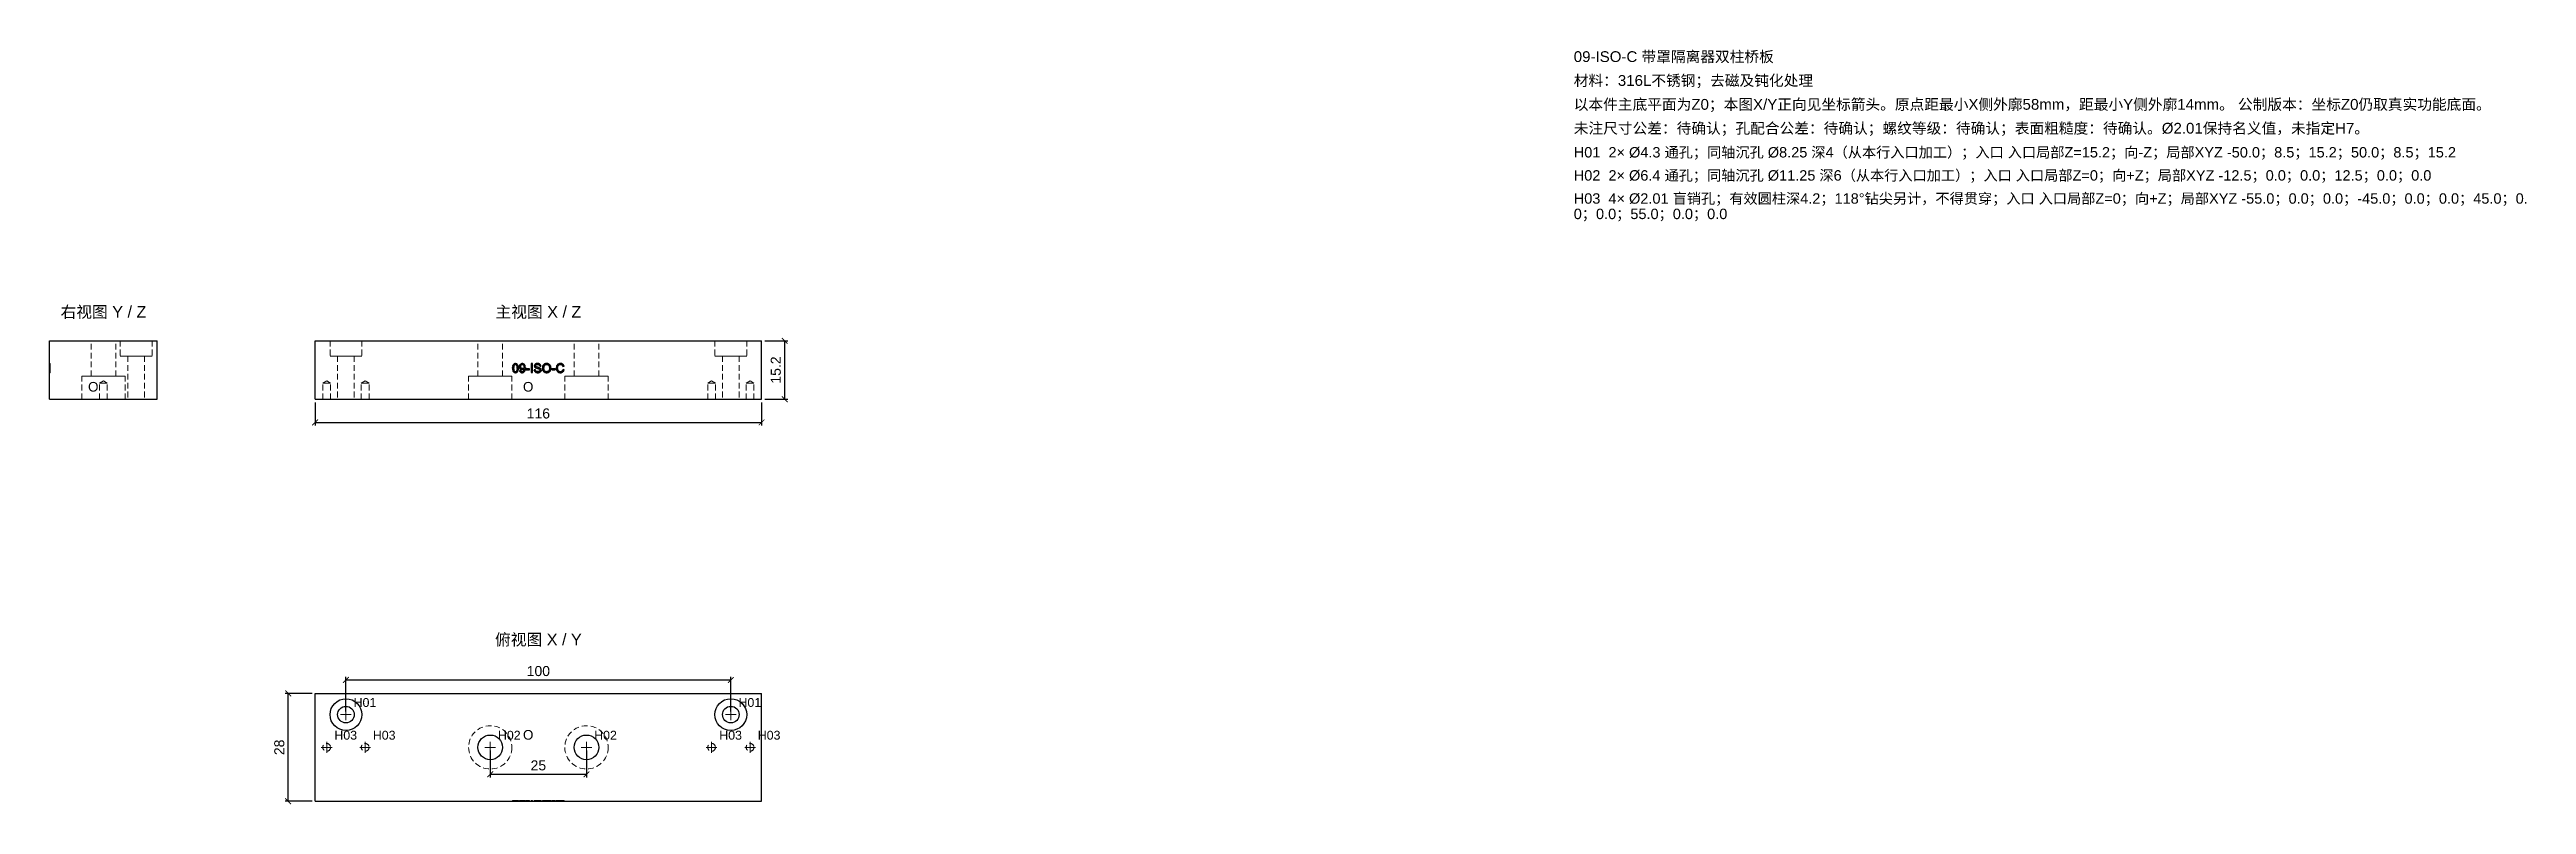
# Model space of a CAD drawing. Header units: millimetres. Extents: x 34 to 678, y 77 to 273.
import ezdxf
from ezdxf.enums import TextEntityAlignment as Align

# ---------------------------------------------------------------- set-up
doc = ezdxf.new("R2010")
doc.units = ezdxf.units.MM
doc.linetypes.add('WP_HIDDEN', pattern=[2.3, 1.5, -0.8])
for name, color, linetype, lineweight in [('ANNOTATIONS', 7, 'CONTINUOUS', 18), ('DIMENSIONS', 7, 'CONTINUOUS', 18), ('HIDDEN', 7, 'WP_HIDDEN', 13), ('VISIBLE', 7, 'CONTINUOUS', 25)]:
    doc.layers.add(name, color=color, linetype=linetype, lineweight=lineweight)
doc.styles.add('CJK', font='Arial Unicode.ttf')
doc.styles.add('OpenSansCondensed-Light', font='OpenSansCondensed-Light.ttf')
doc.dimstyles.new('EZDXF', dxfattribs={"dimtxt": 0.25, "dimasz": 0.175, "dimexe": 0.375, "dimexo": 0.125, "dimgap": 0.1, "dimtad": 1, "dimlfac": 100, "dimzin": 12, "dimdsep": 46, "dimtxsty": 'OpenSansCondensed-Light', "dimblk": 'ARCHTICK', "dimcen": 2.5, "dimazin": 3, "dimtfac": 0.5, "dimtmove": 2, "dimatfit": 3})

msp = doc.modelspace()

# ---------------------------------------------------------------- texts
at = {"layer": 'ANNOTATIONS', "style": 'CJK'}
for s, height, p in [('09-ISO-C 带罩隔离器双柱桥板', 2.8, (430, 270)), ('材料：316L不锈钢；去磁及钝化处理', 2.8, (430, 263.8)), ('以本件主底平面为Z0；本图X/Y正向见坐标箭头。原点距最小X侧外廓58mm，距最小Y侧外廓14mm。 公制版本：坐标Z0仍取真实功能底面。', 2.8, (430, 257.6)), ('未注尺寸公差：待确认；孔配合公差：待确认；螺纹等级：待确认；表面粗糙度：待确认。Ø2.01保持名义值，未指定H7。', 2.8, (430, 251.4)), ('H01  2× Ø4.3 通孔；同轴沉孔 Ø8.25 深4（从本行入口加工）；入口 入口局部Z=15.2；向-Z；局部XYZ -50.0；8.5；15.2；50.0；8.5；15.2', 2.7, (430, 245.2)), ('H02  2× Ø6.4 通孔；同轴沉孔 Ø11.25 深6（从本行入口加工）；入口 入口局部Z=0；向+Z；局部XYZ -12.5；0.0；0.0；12.5；0.0；0.0', 2.7, (430, 239.2)), ('0；0.0；55.0；0.0；0.0', 2.7, (430, 229.2)), ('H03  4× Ø2.01 盲销孔；有效圆柱深4.2；118°钻尖另计，不得贯穿；入口 入口局部Z=0；向+Z；局部XYZ -55.0；0.0；0.0；-45.0；0.0；0.0；45.0；0.', 2.7, (430, 233.2)), ('O', 2.5, (44, 184.4)), ('O', 2.5, (157, 184.4)), ('H01', 2.3, (113, 102.5)), ('H01', 2.3, (213, 102.5)), ('O', 2.5, (157, 94)), ('H03', 2.3, (108, 94)), ('H03', 2.3, (118, 94)), ('H02', 2.3, (150.5, 94)), ('H02', 2.3, (175.5, 94)), ('H03', 2.3, (208, 94)), ('H03', 2.3, (218, 94))]:
    msp.add_text(s, height=height, dxfattribs=at).set_placement(p)
for s, p in [('右视图 Y / Z', (48, 203.6)), ('主视图 X / Z', (161, 203.6)), ('俯视图 X / Y', (161, 118.5))]:
    msp.add_text(s, height=3, dxfattribs=at).set_placement(p, align=Align.CENTER)

# ---------------------------------------------------------------- blocks, each defined once
blk = doc.blocks.new('_ARCHTICK')
at = {"color": 0, "linetype": 'BYBLOCK', "const_width": 0.15}
blk.add_lwpolyline([(-0.5, -0.5), (0.5, 0.5)], dxfattribs=at)

# ---------------------------------------------------------------- dimensions: what is measured, and where the dimension line sits
at = {"layer": 'DIMENSIONS'}
for base, p1, p2 in [((225, 182.4), (219, 182.4), (219, 197.6)), ((96, 78), (103, 78), (103, 106))]:
    msp.add_linear_dim(base=base, p1=p1, p2=p2, angle=90, dimstyle='EZDXF', override={"dimtxt": 2.6, "dimasz": 1.5, "dimexe": 0.8, "dimexo": 0.8, "dimgap": 1, "dimdec": 4, "dimlfac": 1, "dimzin": 8, "dimtxsty": 'CJK', "dimclrd": 7, "dimclre": 7, "dimclrt": 7}, dxfattribs=at).render()
msp.add_linear_dim(base=(103, 176.4), p1=(103, 182.4), p2=(219, 182.4), dimstyle='EZDXF', override={"dimtxt": 2.6, "dimasz": 1.5, "dimexe": 0.8, "dimexo": 0.8, "dimgap": 1, "dimdec": 4, "dimlfac": 1, "dimzin": 8, "dimtxsty": 'CJK', "dimclrd": 7, "dimclre": 7, "dimclrt": 7}, dxfattribs=at).render()
for base, p1, p2, text in [((111, 109.5), (111, 100.5), (211, 100.5), '100'), ((148.5, 85), (148.5, 92), (173.5, 92), '25')]:
    msp.add_linear_dim(base=base, p1=p1, p2=p2, text=text, dimstyle='EZDXF', override={"dimtxt": 2.6, "dimasz": 1.5, "dimexe": 0.8, "dimexo": 0.8, "dimgap": 1, "dimdec": 4, "dimlfac": 1, "dimzin": 8, "dimtxsty": 'CJK', "dimclrd": 7, "dimclre": 7, "dimclrt": 7}, dxfattribs=at).render()

# ---------------------------------------------------------------- linework, layer by layer
at = {"layer": 'ANNOTATIONS'}
for p, q in [((109.6, 100.5), (112.4, 100.5)), ((111, 99.1), (111, 101.9)), ((209.6, 100.5), (212.4, 100.5)), ((211, 99.1), (211, 101.9)), ((104.6, 92), (107.4, 92)), ((106, 90.6), (106, 93.4)), ((114.6, 92), (117.4, 92)), ((116, 90.6), (116, 93.4)), ((147.1, 92), (149.9, 92)), ((148.5, 90.6), (148.5, 93.4)), ((172.1, 92), (174.9, 92)), ((173.5, 90.6), (173.5, 93.4)), ((204.6, 92), (207.4, 92)), ((206, 90.6), (206, 93.4)), ((214.6, 92), (217.4, 92)), ((216, 90.6), (216, 93.4))]:
    msp.add_line(p, q, dxfattribs=at)
at = {"layer": 'HIDDEN'}
for p, q in [((44.8, 188.4), (44.8, 197.6)), ((51.2, 188.4), (51.2, 197.6)), ((52.375, 197.6), (52.375, 193.6)), ((54.35, 193.6), (54.35, 182.4)), ((58.65, 193.6), (58.65, 182.4)), ((60.625, 197.6), (60.625, 193.6)), ((106.875, 197.6), (106.875, 193.6)), ((108.85, 193.6), (108.85, 182.4)), ((113.15, 193.6), (113.15, 182.4)), ((115.125, 197.6), (115.125, 193.6)), ((145.3, 188.4), (145.3, 197.6)), ((151.7, 188.4), (151.7, 197.6)), ((170.3, 188.4), (170.3, 197.6)), ((176.7, 188.4), (176.7, 197.6)), ((206.875, 197.6), (206.875, 193.6)), ((208.85, 193.6), (208.85, 182.4)), ((213.15, 193.6), (213.15, 182.4)), ((215.125, 197.6), (215.125, 193.6)), ((34, 191.7), (34.2, 191.7)), ((34, 191.69842), (34.2, 191.69842)), ((34, 191.66836), (34.2, 191.66836)), ((34, 191.65887), (34, 189.33955)), ((34, 191.65887), (34.2, 191.65887)), ((34, 191.43579), (34.2, 191.43579)), ((34, 191.43263), (34.2, 191.43263)), ((34, 191.42788), (34.2, 191.42788)), ((34, 190.95168), (34, 191.02287)), ((34, 191.02287), (34.2, 191.02287)), ((34, 190.98332), (34, 191.00547)), ((34, 191.00547), (34.2, 191.00547)), ((34, 190.98332), (34.2, 190.98332)), ((34, 190.95168), (34.2, 190.95168)), ((34, 190.43118), (34.2, 190.43118)), ((34, 190.37739), (34.2, 190.37739)), ((34, 190.32202), (34, 190.03566)), ((34, 190.32202), (34.2, 190.32202)), ((34, 190.07521), (34, 190.15274)), ((34, 190.15274), (34.2, 190.15274)), ((34, 190.12584), (34.2, 190.12584)), ((34, 190.11002), (34, 190.08471)), ((34, 190.11002), (34.2, 190.11002)), ((34, 190.08471), (34.2, 190.08471)), ((34, 190.07521), (34.2, 190.07521)), ((34, 190.03566), (34.2, 190.03566)), ((34, 189.90119), (34, 189.87587)), ((34, 189.90119), (34.2, 189.90119)), ((34, 189.87587), (34.2, 189.87587)), ((34, 189.57528), (34.2, 189.57528)), ((34, 189.56262), (34.2, 189.56262)), ((34, 189.53415), (34.2, 189.53415)), ((34, 189.33955), (34.2, 189.33955)), ((34, 189.3), (34.2, 189.3)), ((34.2, 191.65887), (34.2, 189.33955)), ((34.2, 191.02287), (34.2, 190.95168)), ((34.2, 191.00547), (34.2, 190.98332)), ((34.2, 190.32202), (34.2, 190.03566)), ((34.2, 190.15274), (34.2, 190.07521)), ((34.2, 190.08471), (34.2, 190.11002)), ((34.2, 189.87587), (34.2, 189.90119)), ((42.375, 182.4), (42.375, 188.4)), ((48, 187.20386), (46.995, 186.6)), ((48, 187.20386), (49.005, 186.6)), ((53.625, 182.4), (53.625, 188.4)), ((106, 187.20386), (104.995, 186.6)), ((107.005, 186.6), (106, 187.20386)), ((116, 187.20386), (114.995, 186.6)), ((117.005, 186.6), (116, 187.20386)), ((142.875, 182.4), (142.875, 188.4)), ((154.125, 182.4), (154.125, 188.4)), ((167.875, 182.4), (167.875, 188.4)), ((179.125, 182.4), (179.125, 188.4)), ((206, 187.20386), (204.995, 186.6)), ((207.005, 186.6), (206, 187.20386)), ((216, 187.20386), (214.995, 186.6)), ((217.005, 186.6), (216, 187.20386)), ((46.995, 182.4), (46.995, 186.6)), ((49.005, 182.4), (49.005, 186.6)), ((104.995, 182.4), (104.995, 186.6)), ((107.005, 182.4), (107.005, 186.6)), ((114.995, 182.4), (114.995, 186.6)), ((117.005, 182.4), (117.005, 186.6)), ((204.995, 182.4), (204.995, 186.6)), ((207.005, 182.4), (207.005, 186.6)), ((214.995, 182.4), (214.995, 186.6)), ((217.005, 182.4), (217.005, 186.6)), ((154.28965, 78), (154.28965, 78.2)), ((154.58233, 78), (154.58233, 78.2)), ((155.50943, 78), (155.50943, 78.2)), ((155.80211, 78), (155.80211, 78.2)), ((156.09163, 78), (156.09163, 78.2)), ((156.13434, 78), (156.13434, 78.2)), ((156.13434, 78.2), (156.40804, 78.2)), ((156.40804, 78), (156.13434, 78)), ((156.38431, 78), (156.38431, 78.2)), ((156.40804, 78), (156.40804, 78.2)), ((157.30033, 78), (157.30033, 78.2)), ((157.33197, 78), (157.33197, 78.2)), ((157.33355, 78), (157.33355, 78.2)), ((157.61674, 78), (157.61674, 78.2)), ((157.86196, 78), (157.86196, 78.2)), ((157.86196, 78.2), (158.73685, 78.2)), ((158.73685, 78), (157.86196, 78)), ((158.73685, 78), (158.73685, 78.2)), ((159.14028, 78), (159.14028, 78.2)), ((159.14028, 78.2), (159.4472, 78.2)), ((159.4472, 78), (159.14028, 78)), ((159.4472, 78), (159.4472, 78.2)), ((159.88385, 78), (159.88385, 78.2)), ((159.88385, 78.2), (160.17337, 78.2)), ((160.17337, 78), (159.88385, 78)), ((159.97245, 78), (159.97245, 78.2)), ((160.17337, 78), (160.17337, 78.2)), ((160.26829, 78), (160.26829, 78.2)), ((161.66051, 78.2), (161.36625, 78.2)), ((161.36625, 78), (161.36625, 78.2)), ((161.36625, 78), (161.66051, 78)), ((161.43428, 78), (161.43428, 78.2)), ((161.66051, 78), (161.66051, 78.2)), ((161.73013, 78), (161.73013, 78.2)), ((162.05603, 78), (162.05603, 78.2)), ((162.37245, 78), (162.37245, 78.2)), ((163.95768, 78), (163.95768, 78.2)), ((164.27409, 78), (164.27409, 78.2)), ((164.52248, 78), (164.52248, 78.2)), ((164.52248, 78.2), (165.39736, 78.2)), ((165.39736, 78), (164.52248, 78)), ((165.39736, 78), (165.39736, 78.2)), ((165.65999, 78), (165.65999, 78.2)), ((165.9764, 78), (165.9764, 78.2)), ((167.6708, 78.2), (167.36862, 78.2)), ((167.36862, 78), (167.36862, 78.2)), ((167.36862, 78), (167.6708, 78)), ((167.40343, 78), (167.40343, 78.2)), ((167.40343, 78.2), (167.71035, 78.2)), ((167.71035, 78), (167.40343, 78)), ((167.6708, 78), (167.6708, 78.2)), ((167.71035, 78), (167.71035, 78.2))]:
    msp.add_line(p, q, dxfattribs=at)
for points in [[(51.2, 197.6), (51.11977, 197.6), (50.8831, 197.6), (50.50186, 197.6), (49.99517, 197.6), (49.38843, 197.6), (48.71207, 197.6), (48, 197.6), (47.28793, 197.6), (46.61157, 197.6), (46.00483, 197.6), (45.49814, 197.6), (45.1169, 197.6), (44.88023, 197.6), (44.8, 197.6)], [(44.8, 197.6), (44.82012, 197.6), (44.88023, 197.6), (44.97957, 197.6), (45.1169, 197.6), (45.29048, 197.6), (45.49814, 197.6), (45.73726, 197.6), (46.00483, 197.6), (46.2975, 197.6), (46.61157, 197.6), (46.94311, 197.6), (47.28793, 197.6), (47.64171, 197.6), (48, 197.6)], [(48, 197.6), (48.35829, 197.6), (48.71207, 197.6), (49.05689, 197.6), (49.38843, 197.6), (49.7025, 197.6), (49.99517, 197.6), (50.26274, 197.6), (50.50186, 197.6), (50.70952, 197.6), (50.8831, 197.6), (51.02043, 197.6), (51.11977, 197.6), (51.17988, 197.6), (51.2, 197.6)], [(60.625, 197.6), (60.52158, 197.6), (60.2165, 197.6), (59.72505, 197.6), (59.0719, 197.6), (58.28977, 197.6), (57.4179, 197.6), (56.5, 197.6), (55.5821, 197.6), (54.71023, 197.6), (53.9281, 197.6), (53.27495, 197.6), (52.7835, 197.6), (52.47842, 197.6), (52.375, 197.6)], [(52.375, 197.6), (52.40094, 197.6), (52.47842, 197.6), (52.60648, 197.6), (52.7835, 197.6), (53.00726, 197.6), (53.27495, 197.6), (53.58318, 197.6), (53.9281, 197.6), (54.30537, 197.6), (54.71023, 197.6), (55.1376, 197.6), (55.5821, 197.6), (56.03815, 197.6), (56.5, 197.6)], [(60.625, 193.6), (60.52158, 193.6), (60.2165, 193.6), (59.72505, 193.6), (59.0719, 193.6), (58.28977, 193.6), (57.4179, 193.6), (56.5, 193.6), (55.5821, 193.6), (54.71023, 193.6), (53.9281, 193.6), (53.27495, 193.6), (52.7835, 193.6), (52.47842, 193.6), (52.375, 193.6)], [(52.375, 193.6), (52.40094, 193.6), (52.47842, 193.6), (52.60648, 193.6), (52.7835, 193.6), (53.00726, 193.6), (53.27495, 193.6), (53.58318, 193.6), (53.9281, 193.6), (54.30537, 193.6), (54.71023, 193.6), (55.1376, 193.6), (55.5821, 193.6), (56.03815, 193.6), (56.5, 193.6)], [(58.65, 193.6), (58.5961, 193.6), (58.43708, 193.6), (58.18094, 193.6), (57.8405, 193.6), (57.43285, 193.6), (56.97842, 193.6), (56.5, 193.6), (56.02158, 193.6), (55.56715, 193.6), (55.1595, 193.6), (54.81906, 193.6), (54.56292, 193.6), (54.4039, 193.6), (54.35, 193.6)], [(54.35, 193.6), (54.36352, 193.6), (54.4039, 193.6), (54.47065, 193.6), (54.56292, 193.6), (54.67954, 193.6), (54.81906, 193.6), (54.97972, 193.6), (55.1595, 193.6), (55.35613, 193.6), (55.56715, 193.6), (55.7899, 193.6), (56.02158, 193.6), (56.25928, 193.6), (56.5, 193.6)], [(56.5, 197.6), (56.96185, 197.6), (57.4179, 197.6), (57.8624, 197.6), (58.28977, 197.6), (58.69463, 197.6), (59.0719, 197.6), (59.41682, 197.6), (59.72505, 197.6), (59.99274, 197.6), (60.2165, 197.6), (60.39352, 197.6), (60.52158, 197.6), (60.59906, 197.6), (60.625, 197.6)], [(56.5, 193.6), (56.96185, 193.6), (57.4179, 193.6), (57.8624, 193.6), (58.28977, 193.6), (58.69463, 193.6), (59.0719, 193.6), (59.41682, 193.6), (59.72505, 193.6), (59.99274, 193.6), (60.2165, 193.6), (60.39352, 193.6), (60.52158, 193.6), (60.59906, 193.6), (60.625, 193.6)], [(56.5, 193.6), (56.74072, 193.6), (56.97842, 193.6), (57.2101, 193.6), (57.43285, 193.6), (57.64387, 193.6), (57.8405, 193.6), (58.02028, 193.6), (58.18094, 193.6), (58.32046, 193.6), (58.43708, 193.6), (58.52935, 193.6), (58.5961, 193.6), (58.63648, 193.6), (58.65, 193.6)], [(106.875, 197.6), (106.97842, 197.6), (107.2835, 197.6), (107.77495, 197.6), (108.4281, 197.6), (109.21023, 197.6), (110.0821, 197.6), (111, 197.6), (111.9179, 197.6), (112.78977, 197.6), (113.5719, 197.6), (114.22505, 197.6), (114.7165, 197.6), (115.02158, 197.6), (115.125, 197.6)], [(106.875, 193.6), (106.97842, 193.6), (107.2835, 193.6), (107.77495, 193.6), (108.4281, 193.6), (109.21023, 193.6), (110.0821, 193.6), (111, 193.6), (111.9179, 193.6), (112.78977, 193.6), (113.5719, 193.6), (114.22505, 193.6), (114.7165, 193.6), (115.02158, 193.6), (115.125, 193.6)], [(108.85, 193.6), (108.9039, 193.6), (109.06292, 193.6), (109.31906, 193.6), (109.6595, 193.6), (110.06715, 193.6), (110.52158, 193.6), (111, 193.6), (111.47842, 193.6), (111.93285, 193.6), (112.3405, 193.6), (112.68094, 193.6), (112.93708, 193.6), (113.0961, 193.6), (113.15, 193.6)], [(151.7, 197.6), (151.61977, 197.6), (151.3831, 197.6), (151.00186, 197.6), (150.49517, 197.6), (149.88843, 197.6), (149.21207, 197.6), (148.5, 197.6), (147.78793, 197.6), (147.11157, 197.6), (146.50483, 197.6), (145.99814, 197.6), (145.6169, 197.6), (145.38023, 197.6), (145.3, 197.6)], [(176.7, 197.6), (176.61977, 197.6), (176.3831, 197.6), (176.00186, 197.6), (175.49517, 197.6), (174.88843, 197.6), (174.21207, 197.6), (173.5, 197.6), (172.78793, 197.6), (172.11157, 197.6), (171.50483, 197.6), (170.99814, 197.6), (170.6169, 197.6), (170.38023, 197.6), (170.3, 197.6)], [(206.875, 197.6), (206.97842, 197.6), (207.2835, 197.6), (207.77495, 197.6), (208.4281, 197.6), (209.21023, 197.6), (210.0821, 197.6), (211, 197.6), (211.9179, 197.6), (212.78977, 197.6), (213.5719, 197.6), (214.22505, 197.6), (214.7165, 197.6), (215.02158, 197.6), (215.125, 197.6)], [(206.875, 193.6), (206.97842, 193.6), (207.2835, 193.6), (207.77495, 193.6), (208.4281, 193.6), (209.21023, 193.6), (210.0821, 193.6), (211, 193.6), (211.9179, 193.6), (212.78977, 193.6), (213.5719, 193.6), (214.22505, 193.6), (214.7165, 193.6), (215.02158, 193.6), (215.125, 193.6)], [(208.85, 193.6), (208.9039, 193.6), (209.06292, 193.6), (209.31906, 193.6), (209.6595, 193.6), (210.06715, 193.6), (210.52158, 193.6), (211, 193.6), (211.47842, 193.6), (211.93285, 193.6), (212.3405, 193.6), (212.68094, 193.6), (212.93708, 193.6), (213.0961, 193.6), (213.15, 193.6)], [(34, 191.54654), (34, 191.61395), (34, 191.662), (34, 191.69059), (34, 191.7)], [(34, 191.7), (34, 191.68059), (34, 191.65562), (34, 191.62004), (34, 191.57378), (34, 191.51697), (34, 191.3733)], [(34, 191.61536), (34, 191.65207), (34, 191.67801), (34, 191.69337), (34, 191.69842)], [(34, 191.69842), (34, 191.67884), (34, 191.65412), (34, 191.61931)], [(34, 191.52123), (34, 191.5997), (34, 191.65518), (34, 191.68782), (34, 191.69842)], [(34, 191.69842), (34, 191.68979), (34, 191.66366), (34, 191.61982), (34, 191.5584)], [(34, 191.66836), (34, 191.66008), (34, 191.63484), (34, 191.59225), (34, 191.5323)], [(34, 191.59321), (34, 191.64973), (34, 191.66836)], [(34, 191.54654), (34, 191.59979), (34, 191.63793), (34, 191.66078), (34, 191.66836)], [(34, 191.66836), (34, 191.65518), (34, 191.61491), (34, 191.54728), (34, 191.4532)], [(34, 191.61931), (34, 191.52231), (34, 191.38754)], [(34, 191.37093), (34, 191.51317), (34, 191.56929), (34, 191.61536)], [(34, 191.37647), (34, 191.5013), (34, 191.59321)], [(34, 191.5584), (34, 191.4802), (34, 191.38542), (34, 191.27461), (34, 191.14865)], [(34, 191.19927), (34, 191.30469), (34, 191.39807), (34, 191.47882), (34, 191.54654)], [(34, 191.11859), (34, 191.24769), (34, 191.36254), (34, 191.46231), (34, 191.54654)], [(34, 191.5323), (34, 191.45606), (34, 191.36569), (34, 191.26187), (34, 191.14548)], [(34, 191.02287), (34, 191.17207), (34, 191.30584), (34, 191.42262), (34, 191.52123)], [(34, 191.4532), (34, 191.33534), (34, 191.20004), (34, 191.04921), (34, 190.88523)], [(34, 191.30765), (34, 191.36427), (34, 191.40435), (34, 191.42804), (34, 191.43579)], [(34, 191.43579), (34, 191.42876), (34, 191.40735), (34, 191.37122), (34, 191.3203)], [(34, 191.43579), (34, 191.4286), (34, 191.40685), (34, 191.37046), (34, 191.31951)], [(34, 191.21193), (34, 191.30947), (34, 191.37987), (34, 191.42196), (34, 191.43579)], [(34, 191.43263), (34, 191.42076), (34, 191.38501), (34, 191.32582), (34, 191.24436)], [(34, 191.26651), (34, 191.33884), (34, 191.391), (34, 191.42229), (34, 191.43263)], [(34, 191.43263), (34, 191.42363), (34, 191.39651), (34, 191.35136), (34, 191.28866)], [(34, 191.27759), (34, 191.34495), (34, 191.3936), (34, 191.4229), (34, 191.43263)], [(34, 191.32584), (34, 191.37161), (34, 191.40346), (34, 191.42194), (34, 191.42788)], [(34, 191.42788), (34, 191.42125), (34, 191.40075), (34, 191.36565), (34, 191.31556)], [(34, 191.38754), (34, 191.22931), (34, 191.05926)], [(34, 191.03158), (34, 191.21827), (34, 191.37647)], [(34, 191.3733), (34, 191.18622), (34, 190.96872), (34, 190.72745), (34, 190.46915)], [(34, 191.00547), (34, 191.19853), (34, 191.37093)], [(34, 191.07983), (34, 191.21365), (34, 191.32584)], [(34, 191.3203), (34, 191.25254), (34, 191.1678), (34, 191.06711), (34, 190.95168)], [(34, 191.31951), (34, 191.25529), (34, 191.17907), (34, 191.09116), (34, 190.99202)], [(34, 191.31556), (34, 191.25205), (34, 191.17506), (34, 191.0852), (34, 190.98332)], [(34, 190.96355), (34, 191.06564), (34, 191.15731), (34, 191.23808), (34, 191.30765)], [(34, 191.28866), (34, 191.20938), (34, 191.11753), (34, 191.01389), (34, 190.89947)], [(34, 190.87574), (34, 191.09816), (34, 191.19364), (34, 191.27759)], [(34, 190.48339), (34, 190.71865), (34, 190.93379), (34, 191.12026), (34, 191.19922), (34, 191.26651)], [(34, 191.24436), (34, 191.1826), (34, 191.10793), (34, 190.92739), (34, 190.71602), (34, 190.48339)], [(34, 190.4644), (34, 190.68915), (34, 190.89376), (34, 191.07075), (34, 191.21193)], [(34, 190.54667), (34, 190.73559), (34, 190.90955), (34, 191.06532), (34, 191.19927)], [(34, 191.14865), (34, 191.00527), (34, 190.8514), (34, 190.51661)], [(34, 191.14548), (34, 191.0027), (34, 190.84325), (34, 190.66944), (34, 190.48339)], [(34, 190.49604), (34, 190.82268), (34, 191.11859)], [(34, 190.87416), (34, 190.96597), (34, 191.07983)], [(34, 191.05926), (34, 190.90734), (34, 190.77053)], [(34, 190.48339), (34, 190.64026), (34, 190.78501), (34, 190.91602), (34, 191.03158)], [(34, 190.99202), (34, 190.76022), (34, 190.49763)], [(34, 190.51819), (34, 190.96355)], [(34, 190.89947), (34, 190.78556), (34, 190.68298), (34, 190.59279), (34, 190.51582)], [(34, 190.88523), (34, 190.72626), (34, 190.58012), (34, 190.449), (34, 190.33467)], [(34, 190.51582), (34, 190.59064), (34, 190.67595), (34, 190.87574)], [(34, 190.70883), (34, 190.87416)], [(34, 190.77053), (34, 190.6515), (34, 190.55458)], [(34, 190.56091), (34, 190.70883)], [(34, 190.32439), (34, 190.45613), (34, 190.56091)], [(34, 190.55458), (34, 190.40982)], [(34, 189.83869), (34, 189.99072), (34, 190.1613), (34, 190.3475), (34, 190.54667)], [(34, 190.00165), (34, 190.24431), (34, 190.51819)], [(34, 190.51661), (34, 190.19633), (34, 189.89486)], [(34, 190.37739), (34, 190.38598), (34, 190.41195), (34, 190.45534), (34, 190.51582)], [(34, 190.51582), (34, 190.45527), (34, 190.41188), (34, 190.38595), (34, 190.37739)], [(34, 190.49763), (34, 190.29628), (34, 190.11112), (34, 189.94642), (34, 189.80626)], [(34, 189.8648), (34, 190.16479), (34, 190.49604)], [(34, 190.48339), (34, 190.21043), (34, 189.95593), (34, 189.72865), (34, 189.62885), (34, 189.54047)], [(34, 189.82446), (34, 189.96686), (34, 190.1256), (34, 190.29846), (34, 190.48339)], [(34, 189.7232), (34, 189.78508), (34, 189.85977), (34, 190.04011), (34, 190.25115), (34, 190.48339)], [(34, 190.48339), (34, 190.25154), (34, 190.04084), (34, 189.86068), (34, 189.78599), (34, 189.72399)], [(34, 190.46915), (34, 190.17179), (34, 189.89011)], [(34, 189.80389), (34, 189.9395), (34, 190.09699), (34, 190.27315), (34, 190.4644)], [(34, 190.21048), (34, 190.30781), (34, 190.43118)], [(34, 190.43118), (34, 190.37423)], [(34, 190.40982), (34, 190.34551), (34, 190.2967)], [(34, 190.37423), (34, 190.02617)], [(34, 190.33467), (34, 190.24372), (34, 190.17807), (34, 190.13877), (34, 190.12584)], [(34, 189.99453), (34, 190.16997), (34, 190.32439)], [(34, 190.2967), (34, 190.23524), (34, 190.15985)], [(34, 190.12584), (34, 190.13112), (34, 190.14699), (34, 190.17346), (34, 190.21048)], [(34, 190.15985), (34, 190.0714), (34, 189.96922)], [(34, 190.15274), (34, 190.01848), (34, 189.89916), (34, 189.79636), (34, 189.71134)], [(34, 189.82446), (34, 189.95244), (34, 190.11002)], [(34, 190.08471), (34, 189.86469), (34, 189.66783)], [(34, 189.49855), (34, 189.61162), (34, 189.74692), (34, 189.9023), (34, 190.07521)], [(34, 190.02617), (34, 189.87396), (34, 189.75485)], [(34, 189.67179), (34, 189.73367), (34, 189.80961), (34, 189.89916), (34, 190.00165)], [(34, 189.64568), (34, 189.81448), (34, 189.99453)], [(34, 189.96922), (34, 189.77067)], [(34, 189.62116), (34, 189.67203), (34, 189.73603), (34, 189.81264), (34, 189.90119)], [(34, 189.89486), (34, 189.76047), (34, 189.64124), (34, 189.53836), (34, 189.45267)], [(34, 189.89011), (34, 189.76088), (34, 189.64537), (34, 189.54433), (34, 189.45821)], [(34, 189.87587), (34, 189.74882), (34, 189.63486), (34, 189.53529), (34, 189.45109)], [(34, 189.44318), (34, 189.5234), (34, 189.62089), (34, 189.73501), (34, 189.8648)], [(34, 189.43764), (34, 189.51531), (34, 189.60861), (34, 189.71674), (34, 189.83869)], [(34, 189.43685), (34, 189.51342), (34, 189.60403), (34, 189.70799), (34, 189.82446)], [(34, 189.6441), (34, 189.72312), (34, 189.82446)], [(34, 189.80626), (34, 189.69976), (34, 189.62308), (34, 189.57748), (34, 189.56262)], [(34, 189.56262), (34, 189.57741), (34, 189.62265), (34, 189.69859), (34, 189.80389)], [(34, 189.77067), (34, 189.68911), (34, 189.62749)], [(34, 189.75485), (34, 189.6645), (34, 189.59426)], [(34, 189.72399), (34, 189.64195), (34, 189.58224), (34, 189.54615), (34, 189.53415)], [(34, 189.53415), (34, 189.54609), (34, 189.58203), (34, 189.64148), (34, 189.7232)], [(34, 189.71134), (34, 189.64601), (34, 189.59942), (34, 189.57173), (34, 189.56262)], [(34, 189.56262), (34, 189.56943), (34, 189.58992), (34, 189.62409), (34, 189.67179)], [(34, 189.66783), (34, 189.58135), (34, 189.50636), (34, 189.44314), (34, 189.39176)], [(34, 189.39097), (34, 189.4996), (34, 189.64568)], [(34, 189.57528), (34, 189.59234), (34, 189.6441)], [(34, 189.62749), (34, 189.58821), (34, 189.57528)], [(34, 189.53415), (34, 189.53952), (34, 189.55577), (34, 189.58299), (34, 189.62116)], [(34, 189.59426), (34, 189.54912), (34, 189.53415)], [(34, 189.54047), (34, 189.43503), (34, 189.35932), (34, 189.31452), (34, 189.3)], [(34, 189.3), (34, 189.31193), (34, 189.34864), (34, 189.41089), (34, 189.49855)], [(34, 189.45821), (34, 189.38864), (34, 189.3391), (34, 189.30967), (34, 189.3)], [(34, 189.45267), (34, 189.38417), (34, 189.3365), (34, 189.30887), (34, 189.3)], [(34, 189.45109), (34, 189.38443), (34, 189.33711), (34, 189.30914), (34, 189.3)], [(34, 189.3), (34, 189.30889), (34, 189.33572), (34, 189.38057), (34, 189.44318)], [(34, 189.3), (34, 189.30845), (34, 189.33412), (34, 189.37722), (34, 189.43764)], [(34, 189.3), (34, 189.30832), (34, 189.33369), (34, 189.37653), (34, 189.43685)], [(34, 189.39176), (34, 189.35076), (34, 189.32214), (34, 189.30542), (34, 189.3)], [(34, 189.3), (34, 189.30558), (34, 189.32248), (34, 189.35091), (34, 189.39097)], [(34.2, 191.7), (34.2, 191.69041), (34.2, 191.66163), (34.2, 191.61368), (34.2, 191.54654)], [(34.2, 191.3733), (34.2, 191.44987), (34.2, 191.51623), (34.2, 191.57238), (34.2, 191.61833), (34.2, 191.65406), (34.2, 191.67958), (34.2, 191.6949), (34.2, 191.7)], [(34.2, 191.61931), (34.2, 191.67864), (34.2, 191.69842)], [(34.2, 191.69842), (34.2, 191.69323), (34.2, 191.67765), (34.2, 191.6517), (34.2, 191.61536)], [(34.2, 191.5584), (34.2, 191.61966), (34.2, 191.66341), (34.2, 191.68967), (34.2, 191.69842)], [(34.2, 191.69842), (34.2, 191.68734), (34.2, 191.65412), (34.2, 191.59875), (34.2, 191.52123)], [(34.2, 191.5323), (34.2, 191.59183), (34.2, 191.63434), (34.2, 191.65985), (34.2, 191.66836)], [(34.2, 191.66836), (34.2, 191.64957), (34.2, 191.59321)], [(34.2, 191.4532), (34.2, 191.54733), (34.2, 191.61457), (34.2, 191.65491), (34.2, 191.66836)], [(34.2, 191.66836), (34.2, 191.66074), (34.2, 191.6379), (34.2, 191.59984), (34.2, 191.54654)], [(34.2, 191.38754), (34.2, 191.52182), (34.2, 191.61931)], [(34.2, 191.61536), (34.2, 191.51272), (34.2, 191.37093)], [(34.2, 191.59321), (34.2, 191.50145), (34.2, 191.37647)], [(34.2, 191.14865), (34.2, 191.27541), (34.2, 191.38596), (34.2, 191.48029), (34.2, 191.5584)], [(34.2, 191.54654), (34.2, 191.47915), (34.2, 191.39881), (34.2, 191.30552), (34.2, 191.19927)], [(34.2, 191.54654), (34.2, 191.46224), (34.2, 191.36282), (34.2, 191.24827), (34.2, 191.11859)], [(34.2, 191.14548), (34.2, 191.26369), (34.2, 191.36757), (34.2, 191.4571), (34.2, 191.5323)], [(34.2, 191.52123), (34.2, 191.42363), (34.2, 191.30804), (34.2, 191.17446), (34.2, 191.02287)], [(34.2, 190.88523), (34.2, 191.05303), (34.2, 191.20363), (34.2, 191.33701), (34.2, 191.4532)], [(34.2, 191.3203), (34.2, 191.37083), (34.2, 191.40692), (34.2, 191.42858), (34.2, 191.43579)], [(34.2, 191.43579), (34.2, 191.42779), (34.2, 191.40376), (34.2, 191.36371), (34.2, 191.30765)], [(34.2, 191.31951), (34.2, 191.37039), (34.2, 191.40672), (34.2, 191.42853), (34.2, 191.43579)], [(34.2, 191.43579), (34.2, 191.4218), (34.2, 191.37983), (34.2, 191.30987), (34.2, 191.21193)], [(34.2, 191.24436), (34.2, 191.32673), (34.2, 191.38556), (34.2, 191.42086), (34.2, 191.43263)], [(34.2, 191.43263), (34.2, 191.42225), (34.2, 191.3911), (34.2, 191.33919), (34.2, 191.26651)], [(34.2, 191.28866), (34.2, 191.35165), (34.2, 191.39664), (34.2, 191.42363), (34.2, 191.43263)], [(34.2, 191.43263), (34.2, 191.42294), (34.2, 191.39387), (34.2, 191.34542), (34.2, 191.27759)], [(34.2, 191.31556), (34.2, 191.3647), (34.2, 191.3998), (34.2, 191.42086), (34.2, 191.42788)], [(34.2, 191.42788), (34.2, 191.42151), (34.2, 191.40237), (34.2, 191.37048), (34.2, 191.32584)], [(34.2, 191.05926), (34.2, 191.22914), (34.2, 191.38754)], [(34.2, 191.37647), (34.2, 191.21945), (34.2, 191.03158)], [(34.2, 190.46915), (34.2, 190.74221), (34.2, 190.98392), (34.2, 191.19428), (34.2, 191.3733)], [(34.2, 191.37093), (34.2, 191.19888), (34.2, 191.00547)], [(34.2, 191.32584), (34.2, 191.21332), (34.2, 191.07983)], [(34.2, 190.95168), (34.2, 191.06964), (34.2, 191.1704), (34.2, 191.25396), (34.2, 191.3203)], [(34.2, 190.99202), (34.2, 191.09169), (34.2, 191.1795), (34.2, 191.25544), (34.2, 191.31951)], [(34.2, 190.98332), (34.2, 191.08655), (34.2, 191.17633), (34.2, 191.25267), (34.2, 191.31556)], [(34.2, 191.30765), (34.2, 191.23809), (34.2, 191.15755), (34.2, 191.06603), (34.2, 190.96355)], [(34.2, 190.89947), (34.2, 191.01575), (34.2, 191.11938), (34.2, 191.21035), (34.2, 191.28866)], [(34.2, 191.27759), (34.2, 191.19433), (34.2, 191.0996), (34.2, 190.99341), (34.2, 190.87574)], [(34.2, 191.26651), (34.2, 191.2079), (34.2, 191.13807), (34.2, 191.05701), (34.2, 190.96473), (34.2, 190.86123), (34.2, 190.74651), (34.2, 190.62056), (34.2, 190.48339)], [(34.2, 190.48339), (34.2, 190.62056), (34.2, 190.74572), (34.2, 190.85886), (34.2, 190.95999), (34.2, 191.0491), (34.2, 191.1262), (34.2, 191.19129), (34.2, 191.24436)], [(34.2, 191.21193), (34.2, 191.08126), (34.2, 190.91312), (34.2, 190.7075), (34.2, 190.4644)], [(34.2, 191.19927), (34.2, 191.07395), (34.2, 190.9234), (34.2, 190.74764), (34.2, 190.54667)], [(34.2, 190.51661), (34.2, 190.69197), (34.2, 190.85577), (34.2, 191.00799), (34.2, 191.14865)], [(34.2, 190.48339), (34.2, 190.67902), (34.2, 190.85458), (34.2, 191.01007), (34.2, 191.14548)], [(34.2, 191.11859), (34.2, 190.82571), (34.2, 190.49604)], [(34.2, 191.07983), (34.2, 190.96592), (34.2, 190.87416)], [(34.2, 190.77053), (34.2, 190.90719), (34.2, 191.05926)], [(34.2, 191.03158), (34.2, 190.92108), (34.2, 190.79288), (34.2, 190.64698), (34.2, 190.48339)], [(34.2, 190.49763), (34.2, 190.76282), (34.2, 190.99202)], [(34.2, 190.96355), (34.2, 190.51819)], [(34.2, 190.51582), (34.2, 190.59171), (34.2, 190.68095), (34.2, 190.78354), (34.2, 190.89947)], [(34.2, 190.33467), (34.2, 190.4474), (34.2, 190.57673), (34.2, 190.72268), (34.2, 190.88523)], [(34.2, 190.87574), (34.2, 190.77019), (34.2, 190.67502), (34.2, 190.59023), (34.2, 190.51582)], [(34.2, 190.87416), (34.2, 190.70883)], [(34.2, 190.55458), (34.2, 190.65208), (34.2, 190.77053)], [(34.2, 190.70883), (34.2, 190.62953), (34.2, 190.56091)], [(34.2, 190.56091), (34.2, 190.45511), (34.2, 190.32439)], [(34.2, 190.40982), (34.2, 190.55458)], [(34.2, 190.54667), (34.2, 190.33571), (34.2, 190.1474), (34.2, 189.98172), (34.2, 189.83869)], [(34.2, 190.51819), (34.2, 190.24113), (34.2, 190.00165)], [(34.2, 189.89486), (34.2, 190.19506), (34.2, 190.51661)], [(34.2, 190.51582), (34.2, 190.45526), (34.2, 190.412), (34.2, 190.38604), (34.2, 190.37739)], [(34.2, 189.80626), (34.2, 189.94084), (34.2, 190.10092), (34.2, 190.28652), (34.2, 190.49763)], [(34.2, 190.49604), (34.2, 190.16183), (34.2, 189.8648)], [(34.2, 190.48339), (34.2, 190.28914), (34.2, 190.11457), (34.2, 189.95967), (34.2, 189.82446)], [(34.2, 189.54047), (34.2, 189.61854), (34.2, 189.70798), (34.2, 189.80878), (34.2, 189.92096), (34.2, 190.04451), (34.2, 190.17943), (34.2, 190.32573), (34.2, 190.48339)], [(34.2, 190.48339), (34.2, 190.34658), (34.2, 190.2217), (34.2, 190.10877), (34.2, 190.00778), (34.2, 189.91873), (34.2, 189.84161), (34.2, 189.77644), (34.2, 189.7232)], [(34.2, 189.72399), (34.2, 189.77739), (34.2, 189.84265), (34.2, 189.91978), (34.2, 190.00877), (34.2, 190.10962), (34.2, 190.22235), (34.2, 190.34693), (34.2, 190.48339)], [(34.2, 189.89011), (34.2, 190.17172), (34.2, 190.46915)], [(34.2, 190.4644), (34.2, 190.2659), (34.2, 190.08965), (34.2, 189.93565), (34.2, 189.80389)], [(34.2, 190.37423), (34.2, 190.43118)], [(34.2, 190.43118), (34.2, 190.30798), (34.2, 190.21048)], [(34.2, 190.2967), (34.2, 190.34318), (34.2, 190.40982)], [(34.2, 190.02617), (34.2, 190.37423)], [(34.2, 190.12584), (34.2, 190.13889), (34.2, 190.17805), (34.2, 190.24331), (34.2, 190.33467)], [(34.2, 190.32439), (34.2, 190.17034), (34.2, 189.99453)], [(34.2, 190.15985), (34.2, 190.23481), (34.2, 190.2967)], [(34.2, 190.21048), (34.2, 190.17345), (34.2, 190.147), (34.2, 190.13113), (34.2, 190.12584)], [(34.2, 189.96922), (34.2, 190.07146), (34.2, 190.15985)], [(34.2, 189.71134), (34.2, 189.79469), (34.2, 189.89604), (34.2, 190.01539), (34.2, 190.15274)], [(34.2, 190.11002), (34.2, 189.95162), (34.2, 189.82446)], [(34.2, 189.66783), (34.2, 189.86421), (34.2, 190.08471)], [(34.2, 190.07521), (34.2, 189.89738), (34.2, 189.74199), (34.2, 189.60905), (34.2, 189.49855)], [(34.2, 189.75485), (34.2, 189.87291), (34.2, 190.02617)], [(34.2, 190.00165), (34.2, 189.89827), (34.2, 189.80883), (34.2, 189.73334), (34.2, 189.67179)], [(34.2, 189.99453), (34.2, 189.81477), (34.2, 189.64568)], [(34.2, 189.77067), (34.2, 189.96922)], [(34.2, 189.90119), (34.2, 189.81131), (34.2, 189.73467), (34.2, 189.67129), (34.2, 189.62116)], [(34.2, 189.45267), (34.2, 189.53756), (34.2, 189.63955), (34.2, 189.75865), (34.2, 189.89486)], [(34.2, 189.45821), (34.2, 189.54453), (34.2, 189.64529), (34.2, 189.76048), (34.2, 189.89011)], [(34.2, 189.45109), (34.2, 189.53429), (34.2, 189.63283), (34.2, 189.74669), (34.2, 189.87587)], [(34.2, 189.8648), (34.2, 189.73403), (34.2, 189.62017), (34.2, 189.52322), (34.2, 189.44318)], [(34.2, 189.83869), (34.2, 189.71485), (34.2, 189.60672), (34.2, 189.51432), (34.2, 189.43764)], [(34.2, 189.82446), (34.2, 189.7062), (34.2, 189.60218), (34.2, 189.51239), (34.2, 189.43685)], [(34.2, 189.82446), (34.2, 189.7236), (34.2, 189.6441)], [(34.2, 189.56262), (34.2, 189.57785), (34.2, 189.62353), (34.2, 189.69967), (34.2, 189.80626)], [(34.2, 189.80389), (34.2, 189.69834), (34.2, 189.62294), (34.2, 189.5777), (34.2, 189.56262)], [(34.2, 189.62749), (34.2, 189.68939), (34.2, 189.77067)], [(34.2, 189.59426), (34.2, 189.66447), (34.2, 189.75485)], [(34.2, 189.53415), (34.2, 189.54601), (34.2, 189.58161), (34.2, 189.64094), (34.2, 189.72399)], [(34.2, 189.7232), (34.2, 189.64049), (34.2, 189.58141), (34.2, 189.54596), (34.2, 189.53415)], [(34.2, 189.56262), (34.2, 189.57192), (34.2, 189.5998), (34.2, 189.64628), (34.2, 189.71134)], [(34.2, 189.67179), (34.2, 189.62403), (34.2, 189.58991), (34.2, 189.56945), (34.2, 189.56262)], [(34.2, 189.39176), (34.2, 189.44342), (34.2, 189.50666), (34.2, 189.58146), (34.2, 189.66783)], [(34.2, 189.64568), (34.2, 189.50013), (34.2, 189.39097)], [(34.2, 189.6441), (34.2, 189.59249), (34.2, 189.57528)], [(34.2, 189.57528), (34.2, 189.58833), (34.2, 189.62749)], [(34.2, 189.62116), (34.2, 189.58309), (34.2, 189.5559), (34.2, 189.53958), (34.2, 189.53415)], [(34.2, 189.53415), (34.2, 189.54918), (34.2, 189.59426)], [(34.2, 189.3), (34.2, 189.31503), (34.2, 189.36012), (34.2, 189.43527), (34.2, 189.54047)], [(34.2, 189.49855), (34.2, 189.41168), (34.2, 189.34964), (34.2, 189.31241), (34.2, 189.3)], [(34.2, 189.3), (34.2, 189.30989), (34.2, 189.33955), (34.2, 189.38899), (34.2, 189.45821)], [(34.2, 189.3), (34.2, 189.30954), (34.2, 189.33817), (34.2, 189.38588), (34.2, 189.45267)], [(34.2, 189.3), (34.2, 189.30944), (34.2, 189.33777), (34.2, 189.38499), (34.2, 189.45109)], [(34.2, 189.44318), (34.2, 189.38054), (34.2, 189.33579), (34.2, 189.30895), (34.2, 189.3)], [(34.2, 189.43764), (34.2, 189.37742), (34.2, 189.33441), (34.2, 189.3086), (34.2, 189.3)], [(34.2, 189.43685), (34.2, 189.37698), (34.2, 189.33421), (34.2, 189.30855), (34.2, 189.3)], [(34.2, 189.3), (34.2, 189.30574), (34.2, 189.32294), (34.2, 189.35162), (34.2, 189.39176)], [(34.2, 189.39097), (34.2, 189.35117), (34.2, 189.32274), (34.2, 189.30569), (34.2, 189.3)], [(53.625, 188.4), (53.48397, 188.4), (53.06795, 188.4), (52.3978, 188.4), (51.50713, 188.4), (50.4406, 188.4), (49.25168, 188.4), (48, 188.4), (46.74832, 188.4), (45.5594, 188.4), (44.49287, 188.4), (43.6022, 188.4), (42.93205, 188.4), (42.51603, 188.4), (42.375, 188.4)], [(42.375, 188.4), (42.41037, 188.4), (42.51603, 188.4), (42.69066, 188.4), (42.93205, 188.4), (43.23718, 188.4), (43.6022, 188.4), (44.02252, 188.4), (44.49287, 188.4), (45.00732, 188.4), (45.5594, 188.4), (46.14218, 188.4), (46.74832, 188.4), (47.3702, 188.4), (48, 188.4)], [(51.2, 188.4), (51.11977, 188.4), (50.8831, 188.4), (50.50186, 188.4), (49.99517, 188.4), (49.38843, 188.4), (48.71207, 188.4), (48, 188.4), (47.28793, 188.4), (46.61157, 188.4), (46.00483, 188.4), (45.49814, 188.4), (45.1169, 188.4), (44.88023, 188.4), (44.8, 188.4)], [(44.8, 188.4), (44.82012, 188.4), (44.88023, 188.4), (44.97957, 188.4), (45.1169, 188.4), (45.29048, 188.4), (45.49814, 188.4), (45.73726, 188.4), (46.00483, 188.4), (46.2975, 188.4), (46.61157, 188.4), (46.94311, 188.4), (47.28793, 188.4), (47.64171, 188.4), (48, 188.4)], [(48, 188.4), (48.35829, 188.4), (48.71207, 188.4), (49.05689, 188.4), (49.38843, 188.4), (49.7025, 188.4), (49.99517, 188.4), (50.26274, 188.4), (50.50186, 188.4), (50.70952, 188.4), (50.8831, 188.4), (51.02043, 188.4), (51.11977, 188.4), (51.17988, 188.4), (51.2, 188.4)], [(48, 188.4), (48.6298, 188.4), (49.25168, 188.4), (49.85782, 188.4), (50.4406, 188.4), (50.99268, 188.4), (51.50713, 188.4), (51.97748, 188.4), (52.3978, 188.4), (52.76282, 188.4), (53.06795, 188.4), (53.30934, 188.4), (53.48397, 188.4), (53.58963, 188.4), (53.625, 188.4)], [(154.125, 188.4), (153.98397, 188.4), (153.56795, 188.4), (152.8978, 188.4), (152.00713, 188.4), (150.9406, 188.4), (149.75168, 188.4), (148.5, 188.4), (147.24832, 188.4), (146.0594, 188.4), (144.99287, 188.4), (144.1022, 188.4), (143.43205, 188.4), (143.01603, 188.4), (142.875, 188.4)], [(151.7, 188.4), (151.61977, 188.4), (151.3831, 188.4), (151.00186, 188.4), (150.49517, 188.4), (149.88843, 188.4), (149.21207, 188.4), (148.5, 188.4), (147.78793, 188.4), (147.11157, 188.4), (146.50483, 188.4), (145.99814, 188.4), (145.6169, 188.4), (145.38023, 188.4), (145.3, 188.4)], [(154.51905, 189.54047), (154.46529, 189.61854), (154.41869, 189.70798), (154.37926, 189.80878), (154.347, 189.92096), (154.30399, 190.17943), (154.28965, 190.48339)], [(154.29413, 190.66406), (154.31776, 190.90415), (154.3617, 191.10571)], [(154.38986, 191.18881), (154.45879, 191.334)], [(154.48112, 191.37005), (154.54847, 191.45816), (154.62584, 191.5323)], [(155.04588, 189.3), (154.88718, 189.31503), (154.74647, 189.36012), (154.62376, 189.43527), (154.51905, 189.54047)], [(154.58256, 190.43709), (154.58555, 190.3153)], [(154.62584, 191.5323), (154.70768, 191.58797)], [(154.74025, 189.69112), (154.79102, 189.6365), (154.84564, 189.59351), (154.90411, 189.56216), (154.96642, 189.54245)], [(155.00251, 191.43081), (154.93102, 191.41736), (154.86575, 191.3908), (154.80673, 191.35115), (154.75394, 191.2984)], [(154.77735, 191.62106), (154.83569, 191.64086)], [(154.87222, 191.65015), (154.92279, 191.65957)], [(155.04588, 191.66836), (155.08635, 191.66745)], [(155.10555, 191.66636), (155.12629, 191.66468)], [(155.35142, 191.2764), (155.30021, 191.33098), (155.24493, 191.37388), (155.18558, 191.4051), (155.12215, 191.42462)], [(155.12534, 189.54248), (155.18767, 189.56229), (155.24616, 189.59379), (155.30079, 189.63698), (155.35158, 189.69186)], [(155.21374, 191.65122), (155.29668, 191.62734), (155.37337, 191.59321)], [(155.37976, 189.37763), (155.30346, 189.34286), (155.22059, 189.31834)], [(155.37337, 191.59321), (155.44644, 191.54734)], [(155.4675, 189.43685), (155.39658, 189.3872)], [(155.46465, 191.53348), (155.53216, 191.47125)], [(155.61189, 189.59948), (155.54475, 189.51124), (155.4675, 189.43685)], [(155.49229, 190.12422), (155.49444, 190.14453)], [(155.49509, 190.15107), (155.50918, 190.43538)], [(155.60593, 191.37647), (155.6793, 191.23929)], [(155.68525, 189.73757), (155.61911, 189.61074)], [(155.70298, 189.78153), (155.68525, 189.73757)], [(155.76635, 190.01743), (155.71826, 189.82446)], [(155.75959, 190.99055), (155.77957, 190.87551)], [(155.79742, 190.29918), (155.77977, 190.10394)], [(155.7828, 190.85048), (155.7947, 190.72316)], [(155.7947, 190.72316), (155.8007, 190.59289)], [(155.80192, 190.52401), (155.80211, 190.48339)], [(156.29097, 190.33467), (156.19771, 190.45738), (156.13363, 190.59953)], [(156.17909, 189.68973), (156.14594, 189.80572)], [(156.23587, 189.57481), (156.20508, 189.62974)], [(156.77825, 190.12584), (156.63982, 190.13889), (156.51246, 190.17805), (156.39618, 190.24331), (156.29097, 190.33467)], [(156.29967, 191.4532), (156.41027, 191.54733), (156.53401, 191.61457), (156.67091, 191.65491), (156.82096, 191.66836)], [(156.47537, 191.21335), (156.43913, 191.148), (156.41203, 191.07669), (156.38529, 190.91619)], [(156.38546, 190.83538), (156.41016, 190.697), (156.46707, 190.57863)], [(156.42413, 189.82956), (156.45062, 189.75257), (156.48449, 189.68793)], [(156.58342, 189.32443), (156.47771, 189.36234)], [(156.54094, 189.62116), (156.5972, 189.58093), (156.66135, 189.55309)], [(156.77591, 191.42537), (156.65879, 191.38416), (156.5532, 191.3065)], [(156.70604, 189.30346), (156.63753, 189.31256)], [(156.78616, 189.3), (156.70605, 189.30346)], [(156.81338, 189.53453), (156.93878, 189.55592)], [(156.93529, 191.42541), (156.85577, 191.43263)], [(156.98616, 189.32335), (156.86671, 189.30354)], [(156.95012, 190.1485), (156.86973, 190.13203)], [(156.91755, 191.66259), (157.02167, 191.64237), (157.12115, 191.60761)], [(157.026, 190.17465), (156.97264, 190.15513)], [(156.98088, 189.57219), (157.02268, 189.59426)], [(157.11216, 191.34317), (157.05375, 191.38259), (156.99115, 191.41063)], [(157.16458, 189.39381), (157.09989, 189.36169)], [(157.22083, 191.22056), (157.16981, 191.28866)], [(157.28016, 190.36012), (157.18208, 190.26615)], [(157.221, 190.57892), (157.26708, 190.67676), (157.29344, 190.79115)], [(157.22968, 189.8407), (157.24428, 189.87624)], [(157.40311, 189.61082), (157.32423, 189.51605), (157.23309, 189.43764)], [(157.2754, 191.09446), (157.2364, 191.19311)], [(157.33197, 190.43118), (157.28794, 190.36954)], [(157.31507, 190.14385), (157.33355, 190.37423)], [(157.33355, 190.37423), (157.33299, 190.40371)], [(157.36448, 191.43863), (157.42786, 191.36211), (157.48239, 191.27544)], [(157.48345, 189.75008), (157.42858, 189.64905)], [(157.50449, 189.79808), (157.48345, 189.75008)], [(157.53527, 191.15952), (157.57312, 191.02829)], [(157.58113, 190.9897), (157.6028, 190.84116), (157.61449, 190.67192)], [(157.61494, 190.4286), (157.59705, 190.18197)], [(159.90189, 189.92986), (159.88385, 190.08471)], [(159.96863, 189.74102), (159.9206, 189.85857)], [(159.97788, 191.14004), (159.99485, 191.22061), (160.02334, 191.29852)], [(160.02458, 190.82337), (159.9808, 190.96006)], [(160.10298, 190.70522), (160.05392, 190.77053)], [(160.26788, 189.42974), (160.15469, 189.50706), (160.05942, 189.60245)], [(160.15915, 190.64983), (160.11643, 190.69051)], [(160.13551, 191.46767), (160.20977, 191.53342), (160.29733, 191.58848)], [(160.20581, 190.61316), (160.19097, 190.62411)], [(160.21971, 190.60344), (160.20583, 190.61315)], [(160.26829, 191.07983), (160.27803, 191.00247)], [(160.31693, 191.24176), (160.27865, 191.15853)], [(160.41184, 190.50693), (160.30152, 190.55458)], [(160.30477, 191.59236), (160.36322, 191.61931)], [(160.42859, 189.36052), (160.34502, 189.39176)], [(160.36322, 191.61931), (160.52682, 191.67076)], [(160.38918, 189.70598), (160.50244, 189.6441)], [(160.73567, 191.42636), (160.62884, 191.41597), (160.53655, 191.39576), (160.45883, 191.36571), (160.39565, 191.32584)], [(160.65847, 190.43244), (160.42901, 190.50075)], [(160.43261, 189.35924), (160.43061, 189.35987)], [(160.47846, 189.34587), (160.47845, 189.34587)], [(160.53078, 189.33321), (160.51117, 189.33765)], [(160.52586, 190.78987), (160.78181, 190.71793)], [(160.55309, 189.32857), (160.54747, 189.32969)], [(160.55455, 191.67658), (160.59402, 191.68358)], [(160.56155, 189.32692), (160.55596, 189.328)], [(160.57859, 189.61568), (160.58957, 189.61231)], [(160.66134, 189.31164), (160.62183, 189.31681)], [(160.67738, 189.59119), (160.68696, 189.58947)], [(160.68699, 189.58947), (160.8584, 189.57528)], [(160.76112, 191.42733), (160.73569, 191.42636)], [(160.78452, 189.30188), (160.75401, 189.30347)], [(160.83333, 190.38937), (160.7979, 190.39805)], [(160.9524, 190.35918), (160.83334, 190.38936)], [(161.13536, 191.36152), (161.0042, 191.40781), (160.84181, 191.42722)], [(160.8584, 189.57528), (160.9539, 189.57941)], [(160.86075, 190.6998), (160.98725, 190.66945)], [(160.86948, 191.69631), (161.01972, 191.67973)], [(161.12932, 190.30845), (160.95822, 190.35766)], [(160.98854, 189.58315), (161.04383, 189.59197)], [(161.01207, 190.66318), (161.11998, 190.63429)], [(161.049, 191.67431), (161.14956, 191.64925), (161.24364, 191.61536)], [(161.1308, 189.32752), (161.06112, 189.3142)], [(161.08374, 189.60077), (161.08881, 189.60205)], [(161.12204, 190.63371), (161.13923, 190.62879)], [(161.31958, 189.39097), (161.16362, 189.33552)], [(161.16849, 189.62749), (161.27749, 189.68361)], [(161.36086, 191.02325), (161.33952, 191.11292), (161.30654, 191.19153), (161.26192, 191.25908), (161.20567, 191.31556)], [(161.22686, 190.60182), (161.33461, 190.56091)], [(161.24364, 191.61536), (161.33644, 191.56894), (161.41786, 191.51272), (161.48792, 191.44672), (161.54661, 191.37093)], [(161.30171, 190.22485), (161.29012, 190.23284)], [(161.29444, 189.69577), (161.31151, 189.70941)], [(161.37854, 189.42071), (161.31958, 189.39097)], [(161.40802, 190.09837), (161.371, 190.15985)], [(161.38173, 190.53777), (161.49198, 190.46935)], [(161.42812, 189.90486), (161.43428, 189.96922)], [(161.57779, 189.58281), (161.51391, 189.51656), (161.43976, 189.4584)], [(161.51087, 190.45491), (161.57885, 190.39275), (161.63362, 190.32439)], [(161.54661, 191.37093), (161.59042, 191.29393), (161.62373, 191.21236)], [(161.63362, 190.32439), (161.67584, 190.25008), (161.706, 190.17034), (161.72409, 190.08515), (161.73013, 189.99453)], [(161.64095, 191.15185), (161.66051, 191.00547)], [(161.68627, 189.76524), (161.67866, 189.74694)], [(161.70843, 189.83143), (161.70843, 189.83143)], [(161.72548, 189.91796), (161.71486, 189.85712)], [(162.05603, 190.46915), (162.07015, 190.70418), (162.11251, 190.91638)], [(162.13507, 190.01702), (162.08839, 190.17553), (162.06221, 190.33892)], [(162.5797, 189.45821), (162.45857, 189.54453), (162.35307, 189.64529), (162.26318, 189.76048), (162.18893, 189.89011)], [(162.36612, 191.3733), (162.39476, 191.40241)], [(162.41256, 190.14239), (162.44476, 190.04661), (162.48638, 189.95826), (162.53743, 189.87736), (162.59789, 189.80389)], [(162.76465, 189.36834), (162.67013, 189.40863), (162.5797, 189.45821)], [(162.62638, 189.77481), (162.73393, 189.68716), (162.85252, 189.62272), (162.98214, 189.58151), (163.12281, 189.5635)], [(163.12752, 191.43491), (163.00156, 191.42001), (162.88305, 191.38674), (162.77201, 191.33511), (162.66844, 191.26511)], [(162.94329, 189.31958), (162.79551, 189.3575)], [(163.16506, 189.3), (163.08393, 189.30249)], [(163.12585, 191.69943), (163.16664, 191.7)], [(163.27792, 189.30512), (163.24641, 189.30264)], [(163.37336, 191.41025), (163.24893, 191.43207)], [(163.28605, 191.69449), (163.40802, 191.67656), (163.52486, 191.64617)], [(163.34577, 189.31335), (163.31221, 189.30878)], [(163.41369, 191.39847), (163.40226, 191.40206)], [(163.58194, 191.31951), (163.50017, 191.36434)], [(163.55011, 191.63774), (163.64998, 191.59719), (163.74568, 191.54654)], [(163.71573, 191.21076), (163.65241, 191.26896), (163.58194, 191.31951)], [(163.74724, 191.1758), (163.72295, 191.20316)], [(163.82526, 191.06389), (163.80083, 191.10376)], [(163.90536, 189.56778), (163.80378, 189.48908)], [(163.83095, 189.93942), (163.87682, 190.03318)], [(163.93423, 190.76034), (163.9339, 190.76205)], [(164.05547, 189.73742), (163.95861, 189.61908)], [(163.97341, 191.36227), (164.06374, 191.24796), (164.13883, 191.11859)], [(164.13171, 189.8648), (164.09222, 189.79393)], [(164.23763, 190.158), (164.19335, 190.00686), (164.13171, 189.8648)], [(164.13883, 191.11859), (164.197, 190.97965), (164.23892, 190.83188)], [(164.24322, 190.81182), (164.27198, 190.58197)], [(164.26987, 190.37672), (164.24456, 190.19011)], [(164.27192, 190.40998), (164.26987, 190.37673)], [(165.66224, 190.42734), (165.65999, 190.51661)], [(165.66052, 190.56143), (165.66988, 190.70374), (165.69088, 190.83827)], [(165.68264, 190.2389), (165.66488, 190.38561)], [(165.69647, 190.86422), (165.76225, 191.07102)], [(165.88542, 189.70415), (165.88071, 189.71117)], [(165.89629, 189.68847), (165.89083, 189.69628)], [(166.0111, 189.55485), (165.90271, 189.6795)], [(165.98571, 190.68055), (165.9764, 190.51819)], [(165.98052, 190.39241), (165.99953, 190.23188), (166.03399, 190.08481)], [(166.00622, 190.80638), (165.98975, 190.7122)], [(166.06262, 190.00165), (166.13902, 189.85436)], [(166.43824, 189.33151), (166.27877, 189.38073), (166.14015, 189.45267)], [(166.14787, 189.84159), (166.23278, 189.74497)], [(166.30152, 191.30765), (166.22179, 191.24139)], [(166.33078, 189.67179), (166.40228, 189.63364)], [(166.51277, 191.40648), (166.45052, 191.38648)], [(166.67354, 191.69591), (166.75478, 191.69842)], [(166.91837, 191.4181), (166.74845, 191.43579)], [(166.80272, 191.69756), (166.99728, 191.67414)], [(167.13448, 191.3203), (167.01047, 191.3898)], [(167.0458, 191.66248), (167.14487, 191.62988), (167.23741, 191.58685)], [(167.16137, 189.71134), (167.22077, 189.76819), (167.273, 189.83398)], [(167.32309, 191.07106), (167.27583, 191.16065), (167.22148, 191.23685)], [(167.28249, 189.84808), (167.33673, 189.94685), (167.3794, 190.06005)], [(167.69495, 190.01931), (167.65449, 189.90244), (167.60542, 189.7956), (167.54773, 189.6988), (167.48142, 189.61204)], [(167.55399, 191.28862), (167.62006, 191.16341), (167.6708, 191.02287)], [(167.71035, 190.07521), (167.69976, 190.03589)], [(179.125, 188.4), (178.98397, 188.4), (178.56795, 188.4), (177.8978, 188.4), (177.00713, 188.4), (175.9406, 188.4), (174.75168, 188.4), (173.5, 188.4), (172.24832, 188.4), (171.0594, 188.4), (169.99287, 188.4), (169.1022, 188.4), (168.43205, 188.4), (168.01603, 188.4), (167.875, 188.4)], [(176.7, 188.4), (176.61977, 188.4), (176.3831, 188.4), (176.00186, 188.4), (175.49517, 188.4), (174.88843, 188.4), (174.21207, 188.4), (173.5, 188.4), (172.78793, 188.4), (172.11157, 188.4), (171.50483, 188.4), (170.99814, 188.4), (170.6169, 188.4), (170.38023, 188.4), (170.3, 188.4)], [(53.625, 182.4), (53.48397, 182.4), (53.06795, 182.4), (52.3978, 182.4), (51.50713, 182.4), (50.4406, 182.4), (49.25168, 182.4), (48, 182.4), (46.74832, 182.4), (45.5594, 182.4), (44.49287, 182.4), (43.6022, 182.4), (42.93205, 182.4), (42.51603, 182.4), (42.375, 182.4)], [(42.375, 182.4), (42.41037, 182.4), (42.51603, 182.4), (42.69066, 182.4), (42.93205, 182.4), (43.23718, 182.4), (43.6022, 182.4), (44.02252, 182.4), (44.49287, 182.4), (45.00732, 182.4), (45.5594, 182.4), (46.14218, 182.4), (46.74832, 182.4), (47.3702, 182.4), (48, 182.4)], [(49.005, 186.6), (48.9798, 186.6), (48.90547, 186.6), (48.78574, 186.6), (48.62661, 186.6), (48.43605, 186.6), (48.22363, 186.6), (48, 186.6), (47.77637, 186.6), (47.56395, 186.6), (47.37339, 186.6), (47.21426, 186.6), (47.09453, 186.6), (47.0202, 186.6), (46.995, 186.6)], [(46.995, 186.6), (47.00132, 186.6), (47.0202, 186.6), (47.0514, 186.6), (47.09453, 186.6), (47.14904, 186.6), (47.21426, 186.6), (47.28936, 186.6), (47.37339, 186.6), (47.46531, 186.6), (47.56395, 186.6), (47.66807, 186.6), (47.77637, 186.6), (47.88748, 186.6), (48, 186.6)], [(49.005, 182.4), (48.9798, 182.4), (48.90547, 182.4), (48.78574, 182.4), (48.62661, 182.4), (48.43605, 182.4), (48.22363, 182.4), (48, 182.4), (47.77637, 182.4), (47.56395, 182.4), (47.37339, 182.4), (47.21426, 182.4), (47.09453, 182.4), (47.0202, 182.4), (46.995, 182.4)], [(46.995, 182.4), (47.00132, 182.4), (47.0202, 182.4), (47.0514, 182.4), (47.09453, 182.4), (47.14904, 182.4), (47.21426, 182.4), (47.28936, 182.4), (47.37339, 182.4), (47.46531, 182.4), (47.56395, 182.4), (47.66807, 182.4), (47.77637, 182.4), (47.88748, 182.4), (48, 182.4)], [(48, 186.6), (48.11252, 186.6), (48.22363, 186.6), (48.33193, 186.6), (48.43605, 186.6), (48.53469, 186.6), (48.62661, 186.6), (48.71064, 186.6), (48.78574, 186.6), (48.85096, 186.6), (48.90547, 186.6), (48.9486, 186.6), (48.9798, 186.6), (48.99868, 186.6), (49.005, 186.6)], [(48, 182.4), (48.11252, 182.4), (48.22363, 182.4), (48.33193, 182.4), (48.43605, 182.4), (48.53469, 182.4), (48.62661, 182.4), (48.71064, 182.4), (48.78574, 182.4), (48.85096, 182.4), (48.90547, 182.4), (48.9486, 182.4), (48.9798, 182.4), (48.99868, 182.4), (49.005, 182.4)], [(48, 182.4), (48.6298, 182.4), (49.25168, 182.4), (49.85782, 182.4), (50.4406, 182.4), (50.99268, 182.4), (51.50713, 182.4), (51.97748, 182.4), (52.3978, 182.4), (52.76282, 182.4), (53.06795, 182.4), (53.30934, 182.4), (53.48397, 182.4), (53.58963, 182.4), (53.625, 182.4)], [(58.65, 182.4), (58.5961, 182.4), (58.43708, 182.4), (58.18094, 182.4), (57.8405, 182.4), (57.43285, 182.4), (56.97842, 182.4), (56.5, 182.4), (56.02158, 182.4), (55.56715, 182.4), (55.1595, 182.4), (54.81906, 182.4), (54.56292, 182.4), (54.4039, 182.4), (54.35, 182.4)], [(54.35, 182.4), (54.36352, 182.4), (54.4039, 182.4), (54.47065, 182.4), (54.56292, 182.4), (54.67954, 182.4), (54.81906, 182.4), (54.97972, 182.4), (55.1595, 182.4), (55.35613, 182.4), (55.56715, 182.4), (55.7899, 182.4), (56.02158, 182.4), (56.25928, 182.4), (56.5, 182.4)], [(56.5, 182.4), (56.74072, 182.4), (56.97842, 182.4), (57.2101, 182.4), (57.43285, 182.4), (57.64387, 182.4), (57.8405, 182.4), (58.02028, 182.4), (58.18094, 182.4), (58.32046, 182.4), (58.43708, 182.4), (58.52935, 182.4), (58.5961, 182.4), (58.63648, 182.4), (58.65, 182.4)], [(107.005, 186.6), (106.9798, 186.6), (106.90547, 186.6), (106.78574, 186.6), (106.62661, 186.6), (106.43605, 186.6), (106.22363, 186.6), (106, 186.6), (105.77637, 186.6), (105.56395, 186.6), (105.37339, 186.6), (105.21426, 186.6), (105.09453, 186.6), (105.0202, 186.6), (104.995, 186.6)], [(107.005, 182.4), (106.9798, 182.4), (106.90547, 182.4), (106.78574, 182.4), (106.62661, 182.4), (106.43605, 182.4), (106.22363, 182.4), (106, 182.4), (105.77637, 182.4), (105.56395, 182.4), (105.37339, 182.4), (105.21426, 182.4), (105.09453, 182.4), (105.0202, 182.4), (104.995, 182.4)], [(108.85, 182.4), (108.9039, 182.4), (109.06292, 182.4), (109.31906, 182.4), (109.6595, 182.4), (110.06715, 182.4), (110.52158, 182.4), (111, 182.4), (111.47842, 182.4), (111.93285, 182.4), (112.3405, 182.4), (112.68094, 182.4), (112.93708, 182.4), (113.0961, 182.4), (113.15, 182.4)], [(117.005, 186.6), (116.9798, 186.6), (116.90547, 186.6), (116.78574, 186.6), (116.62661, 186.6), (116.43605, 186.6), (116.22363, 186.6), (116, 186.6), (115.77637, 186.6), (115.56395, 186.6), (115.37339, 186.6), (115.21426, 186.6), (115.09453, 186.6), (115.0202, 186.6), (114.995, 186.6)], [(117.005, 182.4), (116.9798, 182.4), (116.90547, 182.4), (116.78574, 182.4), (116.62661, 182.4), (116.43605, 182.4), (116.22363, 182.4), (116, 182.4), (115.77637, 182.4), (115.56395, 182.4), (115.37339, 182.4), (115.21426, 182.4), (115.09453, 182.4), (115.0202, 182.4), (114.995, 182.4)], [(154.125, 182.4), (153.98397, 182.4), (153.56795, 182.4), (152.8978, 182.4), (152.00713, 182.4), (150.9406, 182.4), (149.75168, 182.4), (148.5, 182.4), (147.24832, 182.4), (146.0594, 182.4), (144.99287, 182.4), (144.1022, 182.4), (143.43205, 182.4), (143.01603, 182.4), (142.875, 182.4)], [(179.125, 182.4), (178.98397, 182.4), (178.56795, 182.4), (177.8978, 182.4), (177.00713, 182.4), (175.9406, 182.4), (174.75168, 182.4), (173.5, 182.4), (172.24832, 182.4), (171.0594, 182.4), (169.99287, 182.4), (169.1022, 182.4), (168.43205, 182.4), (168.01603, 182.4), (167.875, 182.4)], [(207.005, 186.6), (206.9798, 186.6), (206.90547, 186.6), (206.78574, 186.6), (206.62661, 186.6), (206.43605, 186.6), (206.22363, 186.6), (206, 186.6), (205.77637, 186.6), (205.56395, 186.6), (205.37339, 186.6), (205.21426, 186.6), (205.09453, 186.6), (205.0202, 186.6), (204.995, 186.6)], [(207.005, 182.4), (206.9798, 182.4), (206.90547, 182.4), (206.78574, 182.4), (206.62661, 182.4), (206.43605, 182.4), (206.22363, 182.4), (206, 182.4), (205.77637, 182.4), (205.56395, 182.4), (205.37339, 182.4), (205.21426, 182.4), (205.09453, 182.4), (205.0202, 182.4), (204.995, 182.4)], [(208.85, 182.4), (208.9039, 182.4), (209.06292, 182.4), (209.31906, 182.4), (209.6595, 182.4), (210.06715, 182.4), (210.52158, 182.4), (211, 182.4), (211.47842, 182.4), (211.93285, 182.4), (212.3405, 182.4), (212.68094, 182.4), (212.93708, 182.4), (213.0961, 182.4), (213.15, 182.4)], [(217.005, 186.6), (216.9798, 186.6), (216.90547, 186.6), (216.78574, 186.6), (216.62661, 186.6), (216.43605, 186.6), (216.22363, 186.6), (216, 186.6), (215.77637, 186.6), (215.56395, 186.6), (215.37339, 186.6), (215.21426, 186.6), (215.09453, 186.6), (215.0202, 186.6), (214.995, 186.6)], [(217.005, 182.4), (216.9798, 182.4), (216.90547, 182.4), (216.78574, 182.4), (216.62661, 182.4), (216.43605, 182.4), (216.22363, 182.4), (216, 182.4), (215.77637, 182.4), (215.56395, 182.4), (215.37339, 182.4), (215.21426, 182.4), (215.09453, 182.4), (215.0202, 182.4), (214.995, 182.4)], [(154.51905, 78.2), (154.41869, 78.2), (154.347, 78.2), (154.30399, 78.2), (154.28965, 78.2)], [(154.28965, 78.2), (154.29494, 78.2), (154.31081, 78.2), (154.33726, 78.2), (154.37429, 78.2)], [(154.37429, 78), (154.33567, 78), (154.30939, 78), (154.29441, 78), (154.28965, 78)], [(154.28965, 78), (154.30103, 78), (154.33892, 78), (154.40962, 78), (154.45921, 78), (154.51905, 78)], [(154.37429, 78.2), (154.42175, 78.2), (154.4795, 78.2), (154.54753, 78.2), (154.62584, 78.2)], [(154.62584, 78), (154.5466, 78), (154.47828, 78), (154.42089, 78), (154.37429, 78)], [(155.04588, 78.2), (154.88718, 78.2), (154.74647, 78.2), (154.62376, 78.2), (154.51905, 78.2)], [(154.51905, 78), (154.62407, 78), (154.74822, 78), (154.88972, 78), (155.04588, 78)], [(154.58233, 78.2), (154.59069, 78.2), (154.61575, 78.2), (154.65753, 78.2), (154.71602, 78.2)], [(154.72947, 78.2), (154.6651, 78.2), (154.61912, 78.2), (154.59153, 78.2), (154.58233, 78.2)], [(154.71602, 78), (154.6514, 78), (154.61042, 78), (154.58877, 78), (154.58233, 78)], [(154.58233, 78), (154.58954, 78), (154.61363, 78), (154.65882, 78), (154.72947, 78)], [(154.62584, 78.2), (154.71468, 78.2), (154.8143, 78.2), (154.9247, 78.2), (155.04588, 78.2)], [(155.04588, 78), (154.81585, 78), (154.71547, 78), (154.62584, 78)], [(154.71602, 78.2), (154.86533, 78.2), (155.04588, 78.2)], [(155.04588, 78), (154.86425, 78), (154.71602, 78)], [(155.04272, 78.2), (154.86632, 78.2), (154.72947, 78.2)], [(154.72947, 78), (154.79257, 78), (154.86612, 78), (155.04272, 78)], [(155.37574, 78.2), (155.22564, 78.2), (155.04272, 78.2)], [(155.04272, 78), (155.22662, 78), (155.37574, 78)], [(155.04588, 78.2), (155.22109, 78.2), (155.37337, 78.2)], [(155.4675, 78.2), (155.37856, 78.2), (155.27864, 78.2), (155.16775, 78.2), (155.04588, 78.2)], [(155.04588, 78.2), (155.22643, 78.2), (155.37574, 78.2)], [(155.04588, 78), (155.27704, 78), (155.37774, 78), (155.4675, 78)], [(155.37337, 78), (155.22041, 78), (155.04588, 78)], [(155.37574, 78), (155.22753, 78), (155.04588, 78)], [(155.37337, 78.2), (155.50191, 78.2), (155.60593, 78.2)], [(155.60593, 78), (155.50207, 78), (155.37337, 78)], [(155.37574, 78.2), (155.43423, 78.2), (155.47601, 78.2), (155.50107, 78.2), (155.50943, 78.2)], [(155.50943, 78), (155.50298, 78), (155.48131, 78), (155.44032, 78), (155.37574, 78)], [(155.37574, 78), (155.44041, 78), (155.48138, 78), (155.503, 78), (155.50943, 78)], [(155.71826, 78.2), (155.67114, 78.2), (155.61365, 78.2), (155.54576, 78.2), (155.4675, 78.2)], [(155.4675, 78), (155.54667, 78), (155.61484, 78), (155.67199, 78), (155.71826, 78)], [(155.60593, 78.2), (155.6878, 78.2), (155.7499, 78.2)], [(155.7499, 78), (155.6883, 78), (155.60593, 78)], [(155.80211, 78.2), (155.79687, 78.2), (155.78115, 78.2), (155.75494, 78.2), (155.71826, 78.2)], [(155.71826, 78), (155.75648, 78), (155.78252, 78), (155.79738, 78), (155.80211, 78)], [(155.7499, 78.2), (155.78906, 78.2), (155.80211, 78.2)], [(155.80211, 78), (155.78979, 78), (155.7499, 78)], [(156.29097, 78.2), (156.20376, 78.2), (156.14146, 78.2), (156.10409, 78.2), (156.09163, 78.2)], [(156.09163, 78.2), (156.10463, 78.2), (156.14364, 78.2), (156.20865, 78.2), (156.29967, 78.2)], [(156.29967, 78), (156.20761, 78), (156.14233, 78), (156.10401, 78), (156.09163, 78)], [(156.09163, 78), (156.10351, 78), (156.14024, 78), (156.20277, 78), (156.29097, 78)], [(156.3416, 78.2), (156.26397, 78.2), (156.20356, 78.2), (156.16035, 78.2), (156.13434, 78.2)], [(156.13434, 78), (156.15975, 78), (156.20257, 78), (156.26322, 78), (156.3416, 78)], [(156.77825, 78.2), (156.63982, 78.2), (156.51246, 78.2), (156.39618, 78.2), (156.29097, 78.2)], [(156.29097, 78), (156.3956, 78), (156.51242, 78), (156.77825, 78)], [(156.29967, 78.2), (156.41027, 78.2), (156.53401, 78.2), (156.67091, 78.2), (156.82096, 78.2)], [(156.82096, 78), (156.67236, 78), (156.53485, 78), (156.4102, 78), (156.29967, 78)], [(156.78616, 78.2), (156.65633, 78.2), (156.53896, 78.2), (156.43405, 78.2), (156.3416, 78.2)], [(156.3416, 78), (156.43502, 78), (156.5409, 78), (156.65833, 78), (156.78616, 78)], [(156.52512, 78.2), (156.46351, 78.2), (156.41951, 78.2), (156.39311, 78.2), (156.38431, 78.2)], [(156.38431, 78.2), (156.39267, 78.2), (156.41773, 78.2), (156.45951, 78.2), (156.518, 78.2)], [(156.38431, 78), (156.39287, 78), (156.41901, 78), (156.4631, 78), (156.52512, 78)], [(156.518, 78), (156.45925, 78), (156.41739, 78), (156.39249, 78), (156.38431, 78)], [(156.40804, 78.2), (156.45867, 78.2), (156.54094, 78.2)], [(156.54094, 78), (156.45803, 78), (156.40804, 78)], [(156.518, 78.2), (156.6673, 78.2), (156.84786, 78.2)], [(156.84786, 78), (156.66741, 78), (156.518, 78)], [(156.85577, 78.2), (156.67818, 78.2), (156.52512, 78.2)], [(156.52512, 78), (156.67761, 78), (156.85577, 78)], [(156.54094, 78.2), (156.65287, 78.2), (156.79249, 78.2)], [(156.79249, 78), (156.65324, 78), (156.54094, 78)], [(157.09862, 78.2), (156.94456, 78.2), (156.77825, 78.2)], [(156.77825, 78), (156.94451, 78), (157.09862, 78)], [(157.23309, 78.2), (157.02604, 78.2), (156.78616, 78.2)], [(156.78616, 78), (157.02509, 78), (157.23309, 78)], [(156.79249, 78.2), (156.91569, 78.2), (157.02268, 78.2)], [(157.02268, 78), (156.91548, 78), (156.79249, 78)], [(156.82096, 78.2), (157.03751, 78.2), (157.23467, 78.2)], [(157.23467, 78), (157.0374, 78), (156.82096, 78)], [(156.84786, 78.2), (157.02802, 78.2), (157.17297, 78.2)], [(157.17297, 78), (157.02775, 78), (156.84786, 78)], [(157.16981, 78.2), (157.02604, 78.2), (156.85577, 78.2)], [(156.85577, 78), (157.02632, 78), (157.16981, 78)], [(157.02268, 78.2), (157.11266, 78.2), (157.18484, 78.2)], [(157.18484, 78), (157.11268, 78), (157.02268, 78)], [(157.33197, 78.2), (157.23092, 78.2), (157.09862, 78.2)], [(157.09862, 78), (157.23075, 78), (157.33197, 78)], [(157.30033, 78.2), (157.29217, 78.2), (157.2677, 78.2), (157.22691, 78.2), (157.16981, 78.2)], [(157.16981, 78), (157.22747, 78), (157.26832, 78), (157.29245, 78), (157.30033, 78)], [(157.17297, 78.2), (157.22869, 78.2), (157.26849, 78.2), (157.29237, 78.2), (157.30033, 78.2)], [(157.30033, 78), (157.29266, 78), (157.26916, 78), (157.22931, 78), (157.17297, 78)], [(157.18484, 78.2), (157.24298, 78.2), (157.29084, 78.2)], [(157.29084, 78), (157.24339, 78), (157.18484, 78)], [(157.52024, 78.2), (157.4661, 78.2), (157.4002, 78.2), (157.32253, 78.2), (157.23309, 78.2)], [(157.23309, 78), (157.3235, 78), (157.40154, 78), (157.46708, 78), (157.52024, 78)], [(157.23467, 78.2), (157.32278, 78.2), (157.3996, 78.2), (157.46516, 78.2), (157.51945, 78.2)], [(157.51945, 78), (157.46566, 78), (157.40021, 78), (157.32314, 78), (157.23467, 78)], [(157.29084, 78.2), (157.32287, 78.2), (157.33355, 78.2)], [(157.33355, 78), (157.32288, 78), (157.29084, 78)], [(157.33355, 78.2), (157.33197, 78.2)], [(157.33197, 78), (157.33355, 78)], [(157.51945, 78.2), (157.56201, 78.2), (157.59242, 78.2), (157.61066, 78.2), (157.61674, 78.2)], [(157.61674, 78), (157.61141, 78), (157.59443, 78), (157.56426, 78), (157.51945, 78)], [(157.61674, 78.2), (157.61071, 78.2), (157.59262, 78.2), (157.56246, 78.2), (157.52024, 78.2)], [(157.52024, 78), (157.56454, 78), (157.59447, 78), (157.6114, 78), (157.61674, 78)], [(160.01121, 78.2), (159.95786, 78.2), (159.91885, 78.2), (159.89418, 78.2), (159.88385, 78.2)], [(159.88385, 78), (159.89409, 78), (159.91871, 78), (159.95778, 78), (160.01121, 78)], [(160.05392, 78.2), (160.01828, 78.2), (159.99281, 78.2), (159.97754, 78.2), (159.97245, 78.2)], [(159.97245, 78.2), (159.97868, 78.2), (159.99736, 78.2), (160.02851, 78.2), (160.07212, 78.2)], [(160.07212, 78), (160.02861, 78), (159.99742, 78), (159.97868, 78), (159.97245, 78)], [(159.97245, 78), (159.97751, 78), (159.99277, 78), (160.01826, 78), (160.05392, 78)], [(160.34502, 78.2), (160.24436, 78.2), (160.15517, 78.2), (160.07746, 78.2), (160.01121, 78.2)], [(160.01121, 78), (160.07756, 78), (160.15553, 78), (160.24483, 78), (160.34502, 78)], [(160.30152, 78.2), (160.22375, 78.2), (160.15656, 78.2), (160.09995, 78.2), (160.05392, 78.2)], [(160.05392, 78), (160.10031, 78), (160.15722, 78), (160.30152, 78)], [(160.07212, 78.2), (160.12769, 78.2), (160.19473, 78.2), (160.27324, 78.2), (160.36322, 78.2)], [(160.36322, 78), (160.27389, 78), (160.19534, 78), (160.12798, 78), (160.07212, 78)], [(160.17337, 78.2), (160.20758, 78.2), (160.26908, 78.2)], [(160.26908, 78), (160.2073, 78), (160.17337, 78)], [(160.39565, 78.2), (160.33993, 78.2), (160.30013, 78.2), (160.27625, 78.2), (160.26829, 78.2)], [(160.26829, 78.2), (160.27393, 78.2), (160.29084, 78.2), (160.31902, 78.2), (160.35847, 78.2)], [(160.35847, 78), (160.31903, 78), (160.29082, 78), (160.27391, 78), (160.26829, 78)], [(160.26829, 78), (160.27628, 78), (160.30031, 78), (160.34022, 78), (160.39565, 78)], [(160.26908, 78.2), (160.31185, 78.2), (160.365, 78.2), (160.42853, 78.2), (160.50244, 78.2)], [(160.50244, 78), (160.36562, 78), (160.31219, 78), (160.26908, 78)], [(160.74924, 78.2), (160.60142, 78.2), (160.47752, 78.2), (160.37755, 78.2), (160.30152, 78.2)], [(160.30152, 78), (160.38212, 78), (160.48549, 78), (160.60879, 78), (160.74924, 78)], [(160.87264, 78.2), (160.72161, 78.2), (160.58332, 78.2), (160.45779, 78.2), (160.34502, 78.2)], [(160.34502, 78), (160.46079, 78), (160.58797, 78), (160.87264, 78)], [(160.35847, 78.2), (160.42062, 78.2), (160.51846, 78.2), (160.65199, 78.2), (160.82123, 78.2)], [(160.82123, 78), (160.66432, 78), (160.53082, 78), (160.42676, 78), (160.35847, 78)], [(160.36322, 78.2), (160.56533, 78.2), (160.78879, 78.2)], [(160.78879, 78), (160.56639, 78), (160.36322, 78)], [(160.80145, 78.2), (160.67167, 78.2), (160.56078, 78.2), (160.46877, 78.2), (160.39565, 78.2)], [(160.39565, 78), (160.47121, 78), (160.56516, 78), (160.67585, 78), (160.80145, 78)], [(160.50244, 78.2), (160.67053, 78.2), (160.8584, 78.2)], [(160.8584, 78), (160.67127, 78), (160.50244, 78)], [(161.16216, 78.2), (161.10135, 78.2), (161.01226, 78.2), (160.89489, 78.2), (160.74924, 78.2)], [(160.74924, 78), (160.88653, 78), (161.00372, 78), (161.0969, 78), (161.16216, 78)], [(160.78879, 78.2), (161.03144, 78.2), (161.24364, 78.2)], [(161.24364, 78), (161.0295, 78), (160.78879, 78)], [(161.20567, 78.2), (161.12909, 78.2), (161.03619, 78.2), (160.92698, 78.2), (160.80145, 78.2)], [(160.80145, 78), (160.9237, 78), (161.03275, 78), (161.12716, 78), (161.20567, 78)], [(160.82123, 78.2), (160.99362, 78.2), (161.13665, 78.2), (161.25031, 78.2), (161.33461, 78.2)], [(161.33461, 78), (161.24329, 78), (161.1243, 78), (160.98222, 78), (160.82123, 78)], [(160.8584, 78.2), (161.02373, 78.2), (161.16849, 78.2)], [(161.16849, 78), (161.02302, 78), (160.8584, 78)], [(161.31958, 78.2), (161.10857, 78.2), (160.87264, 78.2)], [(160.87264, 78), (161.10728, 78), (161.31958, 78)], [(161.371, 78.2), (161.33421, 78.2), (161.28715, 78.2), (161.2298, 78.2), (161.16216, 78.2)], [(161.16216, 78), (161.28648, 78), (161.33384, 78), (161.371, 78)], [(161.16849, 78.2), (161.28576, 78.2), (161.36862, 78.2)], [(161.36862, 78), (161.28537, 78), (161.16849, 78)], [(161.36625, 78.2), (161.34731, 78.2), (161.31424, 78.2), (161.26702, 78.2), (161.20567, 78.2)], [(161.20567, 78), (161.26751, 78), (161.31485, 78), (161.34768, 78), (161.36625, 78)], [(161.24364, 78.2), (161.33644, 78.2), (161.41786, 78.2), (161.48792, 78.2), (161.54661, 78.2)], [(161.54661, 78), (161.48767, 78), (161.41731, 78), (161.33583, 78), (161.24364, 78)], [(161.62413, 78.2), (161.56534, 78.2), (161.49499, 78.2), (161.41307, 78.2), (161.31958, 78.2)], [(161.31958, 78), (161.4124, 78), (161.49436, 78), (161.56504, 78), (161.62413, 78)], [(161.33461, 78.2), (161.42924, 78.2), (161.51061, 78.2), (161.57874, 78.2), (161.63362, 78.2)], [(161.63362, 78), (161.57803, 78), (161.50932, 78), (161.42798, 78), (161.33461, 78)], [(161.36862, 78.2), (161.41786, 78.2), (161.43428, 78.2)], [(161.43428, 78), (161.41785, 78), (161.36862, 78)], [(161.43428, 78.2), (161.41846, 78.2), (161.371, 78.2)], [(161.371, 78), (161.41848, 78), (161.43428, 78)], [(161.54661, 78.2), (161.59347, 78.2), (161.62808, 78.2), (161.65043, 78.2), (161.66051, 78.2)], [(161.66051, 78), (161.6505, 78), (161.62819, 78), (161.59354, 78), (161.54661, 78)], [(161.73013, 78.2), (161.7235, 78.2), (161.70363, 78.2), (161.6705, 78.2), (161.62413, 78.2)], [(161.62413, 78), (161.67035, 78), (161.70354, 78), (161.72348, 78), (161.73013, 78)], [(161.63362, 78.2), (161.67584, 78.2), (161.706, 78.2), (161.72409, 78.2), (161.73013, 78.2)], [(161.73013, 78), (161.72415, 78), (161.70611, 78), (161.67592, 78), (161.63362, 78)], [(162.18893, 78.2), (162.13078, 78.2), (162.08926, 78.2), (162.06434, 78.2), (162.05603, 78.2)], [(162.05603, 78.2), (162.07541, 78.2), (162.13355, 78.2), (162.23045, 78.2), (162.36612, 78.2)], [(162.36612, 78), (162.29059, 78), (162.22569, 78), (162.17166, 78), (162.12845, 78), (162.09581, 78), (162.07326, 78), (162.05603, 78)], [(162.05603, 78), (162.0643, 78), (162.08924, 78), (162.13085, 78), (162.18893, 78)], [(162.5797, 78.2), (162.45857, 78.2), (162.35307, 78.2), (162.26318, 78.2), (162.18893, 78.2)], [(162.18893, 78), (162.26292, 78), (162.35299, 78), (162.45881, 78), (162.5797, 78)], [(162.36612, 78.2), (162.53243, 78.2), (162.72129, 78.2), (162.9327, 78.2), (163.16664, 78.2)], [(163.16664, 78), (162.93827, 78), (162.72552, 78), (162.5335, 78), (162.36612, 78)], [(162.37245, 78.2), (162.38654, 78.2), (162.42881, 78.2), (162.49926, 78.2), (162.59789, 78.2)], [(162.60738, 78.2), (162.5046, 78.2), (162.43118, 78.2), (162.38713, 78.2), (162.37245, 78.2)], [(162.59789, 78), (162.49699, 78), (162.42634, 78), (162.38547, 78), (162.37245, 78)], [(162.37245, 78), (162.38484, 78), (162.42531, 78), (162.49853, 78), (162.60738, 78)], [(163.16506, 78.2), (162.85498, 78.2), (162.5797, 78.2)], [(162.5797, 78), (162.85665, 78), (163.16506, 78)], [(162.59789, 78.2), (162.71778, 78.2), (162.85201, 78.2), (163.00058, 78.2), (163.16348, 78.2)], [(163.16348, 78), (163.00212, 78), (162.85268, 78), (162.71742, 78), (162.59789, 78)], [(163.16823, 78.2), (163.01096, 78.2), (162.86506, 78.2), (162.73054, 78.2), (162.60738, 78.2)], [(162.60738, 78), (162.72992, 78), (162.86515, 78), (163.16823, 78)], [(163.16348, 78.2), (163.32905, 78.2), (163.4793, 78.2), (163.61422, 78.2), (163.73382, 78.2)], [(163.73382, 78), (163.61435, 78), (163.47823, 78), (163.32714, 78), (163.16348, 78)], [(163.72828, 78.2), (163.45695, 78.2), (163.16506, 78.2)], [(163.16506, 78), (163.45668, 78), (163.72828, 78)], [(163.16664, 78.2), (163.47198, 78.2), (163.74568, 78.2)], [(163.74568, 78), (163.4706, 78), (163.16664, 78)], [(163.58194, 78.2), (163.38635, 78.2), (163.16823, 78.2)], [(163.16823, 78), (163.38591, 78), (163.58194, 78)], [(163.86196, 78.2), (163.80857, 78.2), (163.7441, 78.2), (163.66856, 78.2), (163.58194, 78.2)], [(163.58194, 78), (163.66873, 78), (163.74447, 78), (163.80891, 78), (163.86196, 78)], [(164.13171, 78.2), (164.0531, 78.2), (163.95966, 78.2), (163.85138, 78.2), (163.72828, 78.2)], [(163.72828, 78), (163.85163, 78), (163.96034, 78), (164.05379, 78), (164.13171, 78)], [(163.73382, 78.2), (163.83176, 78.2), (163.90171, 78.2), (163.94369, 78.2), (163.95768, 78.2)], [(163.95768, 78), (163.94503, 78), (163.90495, 78), (163.83491, 78), (163.73382, 78)], [(163.74568, 78.2), (163.86696, 78.2), (163.97291, 78.2), (164.06353, 78.2), (164.13883, 78.2)], [(164.13883, 78), (164.06392, 78), (163.97317, 78), (163.86687, 78), (163.74568, 78)], [(163.95768, 78.2), (163.9517, 78.2), (163.93375, 78.2), (163.90384, 78.2), (163.86196, 78.2)], [(163.86196, 78), (163.90436, 78), (163.93425, 78), (163.9519, 78), (163.95768, 78)], [(164.27409, 78.2), (164.26519, 78.2), (164.2385, 78.2), (164.194, 78.2), (164.13171, 78.2)], [(164.13171, 78), (164.19463, 78), (164.23916, 78), (164.26548, 78), (164.27409, 78)], [(164.13883, 78.2), (164.19801, 78.2), (164.24028, 78.2), (164.26564, 78.2), (164.27409, 78.2)], [(164.27409, 78), (164.26592, 78), (164.24093, 78), (164.19865, 78), (164.13883, 78)], [(165.7826, 78.2), (165.72896, 78.2), (165.69064, 78.2), (165.66765, 78.2), (165.65999, 78.2)], [(165.65999, 78.2), (165.66864, 78.2), (165.69459, 78.2), (165.73785, 78.2), (165.79842, 78.2)], [(165.79842, 78), (165.73689, 78), (165.69365, 78), (165.66825, 78), (165.65999, 78)], [(165.65999, 78), (165.66753, 78), (165.69039, 78), (165.72874, 78), (165.7826, 78)], [(166.14015, 78.2), (166.0297, 78.2), (165.93329, 78.2), (165.85092, 78.2), (165.7826, 78.2)], [(165.7826, 78), (165.84985, 78), (165.93193, 78), (166.02881, 78), (166.14015, 78)], [(165.79842, 78.2), (165.87495, 78.2), (165.96612, 78.2), (166.07192, 78.2), (166.19235, 78.2)], [(166.19235, 78), (166.0718, 78), (165.9656, 78), (165.87438, 78), (165.79842, 78)], [(166.04918, 78.2), (165.99459, 78.2), (165.9764, 78.2)], [(165.9764, 78.2), (165.98179, 78.2), (165.99796, 78.2), (166.0249, 78.2), (166.06262, 78.2)], [(166.06262, 78), (166.02434, 78), (165.99743, 78), (165.98158, 78), (165.9764, 78)], [(165.9764, 78), (165.99458, 78), (166.04918, 78)], [(166.30152, 78.2), (166.21841, 78.2), (166.14865, 78.2), (166.09224, 78.2), (166.04918, 78.2)], [(166.04918, 78), (166.09204, 78), (166.14848, 78), (166.2184, 78), (166.30152, 78)], [(166.06262, 78.2), (166.11172, 78.2), (166.17278, 78.2), (166.2458, 78.2), (166.33078, 78.2)], [(166.33078, 78), (166.24542, 78), (166.17215, 78), (166.11121, 78), (166.06262, 78)], [(166.75003, 78.2), (166.57131, 78.2), (166.41009, 78.2), (166.26636, 78.2), (166.14015, 78.2)], [(166.14015, 78), (166.27043, 78), (166.41684, 78), (166.57739, 78), (166.75003, 78)], [(166.19235, 78.2), (166.46071, 78.2), (166.75478, 78.2)], [(166.75478, 78), (166.46169, 78), (166.19235, 78)], [(166.74845, 78.2), (166.62025, 78.2), (166.50303, 78.2), (166.39679, 78.2), (166.30152, 78.2)], [(166.30152, 78), (166.39796, 78), (166.50512, 78), (166.74845, 78)], [(166.33078, 78.2), (166.52024, 78.2), (166.72472, 78.2)], [(166.72472, 78), (166.52023, 78), (166.33078, 78)], [(166.72472, 78.2), (166.96282, 78.2), (167.16137, 78.2)], [(167.16137, 78), (167.06657, 78), (166.96171, 78), (166.72472, 78)], [(167.13448, 78.2), (166.96124, 78.2), (166.74845, 78.2)], [(166.74845, 78), (166.95982, 78), (167.13448, 78)], [(167.36309, 78.2), (167.23074, 78.2), (167.08444, 78.2), (166.92421, 78.2), (166.75003, 78.2)], [(166.75003, 78), (166.92097, 78), (167.08133, 78), (167.22924, 78), (167.36309, 78)], [(166.75478, 78.2), (166.92189, 78.2), (167.07515, 78.2), (167.21457, 78.2), (167.34015, 78.2)], [(167.34015, 78), (167.21267, 78), (167.07161, 78), (166.91842, 78), (166.75478, 78)], [(167.36862, 78.2), (167.26974, 78.2), (167.13448, 78.2)], [(167.13448, 78), (167.20793, 78), (167.27139, 78), (167.36862, 78)], [(167.16137, 78.2), (167.24354, 78.2), (167.31127, 78.2), (167.36457, 78.2), (167.40343, 78.2)], [(167.40343, 78), (167.36567, 78), (167.31297, 78), (167.24489, 78), (167.16137, 78)], [(167.34015, 78.2), (167.4498, 78.2), (167.54146, 78.2), (167.61513, 78.2), (167.6708, 78.2)], [(167.6708, 78), (167.61621, 78), (167.54292, 78), (167.45076, 78), (167.34015, 78)], [(167.71035, 78.2), (167.65246, 78.2), (167.57528, 78.2), (167.47882, 78.2), (167.36309, 78.2)], [(167.36309, 78), (167.48106, 78), (167.57823, 78), (167.65444, 78), (167.71035, 78)]]:
    msp.add_lwpolyline(points, dxfattribs=at)
for centre, radius in [((148.5, 92), 5.625), ((173.5, 92), 5.625), ((106, 92), 1.005), ((116, 92), 1.005), ((206, 92), 1.005), ((216, 92), 1.005)]:
    msp.add_circle(centre, radius, dxfattribs=at)
at = {"layer": 'VISIBLE'}
for p, q in [((34, 182.4), (34, 197.6)), ((34, 197.6), (62, 197.6)), ((62, 182.4), (62, 197.6)), ((103, 182.4), (103, 197.6)), ((103, 197.6), (219, 197.6)), ((219, 182.4), (219, 197.6)), ((156.40804, 189.90119), (156.13434, 189.87587)), ((158.73685, 190.32202), (157.86196, 190.32202)), ((157.86196, 190.32202), (157.86196, 190.03566)), ((157.86196, 190.03566), (158.73685, 190.03566)), ((158.73685, 190.03566), (158.73685, 190.32202)), ((159.4472, 191.65887), (159.14028, 191.65887)), ((159.14028, 191.65887), (159.14028, 189.33955)), ((159.14028, 189.33955), (159.4472, 189.33955)), ((159.4472, 189.33955), (159.4472, 191.65887)), ((160.17337, 190.11002), (159.88385, 190.08471)), ((161.36625, 190.98332), (161.66051, 191.00547)), ((165.39736, 190.32202), (164.52248, 190.32202)), ((164.52248, 190.32202), (164.52248, 190.03566)), ((164.52248, 190.03566), (165.39736, 190.03566)), ((165.39736, 190.03566), (165.39736, 190.32202)), ((167.36862, 190.95168), (167.6708, 191.02287)), ((167.71035, 190.07521), (167.40343, 190.15274)), ((34, 182.4), (62, 182.4)), ((103, 182.4), (219, 182.4)), ((103, 78), (103, 106)), ((103, 106), (219, 106)), ((219, 78), (219, 106)), ((103, 78), (219, 78))]:
    msp.add_line(p, q, dxfattribs=at)
for points in [[(154.37429, 191.14548), (154.33567, 191.0027), (154.30939, 190.84325), (154.29441, 190.66944), (154.28965, 190.48339)], [(154.28965, 190.48339), (154.29413, 190.66406)], [(154.28965, 190.48339), (154.30103, 190.21043), (154.33892, 189.95593), (154.36977, 189.8382), (154.40962, 189.72865), (154.45921, 189.62885), (154.51905, 189.54047)], [(154.3617, 191.10571), (154.37429, 191.14548)], [(154.62584, 191.5323), (154.5466, 191.45606), (154.47828, 191.36569), (154.42089, 191.26187), (154.37429, 191.14548)], [(154.37429, 191.14548), (154.38986, 191.18881)], [(154.45879, 191.334), (154.48112, 191.37005)], [(154.51905, 189.54047), (154.62407, 189.43503), (154.74822, 189.35932), (154.88972, 189.31452), (155.04588, 189.3)], [(154.72947, 191.26651), (154.6651, 191.13807), (154.61912, 190.96473), (154.59153, 190.74651), (154.58233, 190.48339)], [(154.58233, 190.48339), (154.58954, 190.71865), (154.61363, 190.93379), (154.65882, 191.12026), (154.69072, 191.19922), (154.72947, 191.26651)], [(154.58233, 190.48339), (154.58256, 190.43709)], [(154.71602, 189.7232), (154.68052, 189.78508), (154.6514, 189.85977), (154.61042, 190.04011), (154.58877, 190.25115), (154.58233, 190.48339)], [(154.58555, 190.3153), (154.60028, 190.11615), (154.62693, 189.95108), (154.66551, 189.8201), (154.71602, 189.7232)], [(155.04588, 191.66836), (154.92628, 191.66008), (154.81585, 191.63484), (154.71547, 191.59225), (154.62584, 191.5323)], [(154.70768, 191.58797), (154.77735, 191.62106)], [(154.71602, 189.7232), (154.74025, 189.69112)], [(155.04588, 189.53415), (154.9512, 189.54609), (154.86425, 189.58203), (154.78573, 189.64148), (154.71602, 189.7232)], [(154.72947, 191.26651), (154.79257, 191.33884), (154.86612, 191.391), (154.94974, 191.42229), (155.04272, 191.43263)], [(154.75394, 191.2984), (154.72947, 191.26651)], [(154.83569, 191.64086), (154.87222, 191.65015)], [(154.92279, 191.65957), (155.04588, 191.66836)], [(154.96642, 189.54245), (155.04588, 189.53415)], [(155.04272, 191.43263), (155.00251, 191.43081)], [(155.12215, 191.42462), (155.04272, 191.43263)], [(155.04272, 191.43263), (155.13869, 191.42076), (155.22662, 191.38501), (155.30577, 191.32582), (155.37574, 191.24436)], [(155.37337, 191.59321), (155.29968, 191.62624), (155.22041, 191.64973), (155.04588, 191.66836)], [(155.37574, 189.72399), (155.30605, 189.64195), (155.22753, 189.58224), (155.14058, 189.54615), (155.04588, 189.53415)], [(155.04588, 189.53415), (155.12534, 189.54248)], [(155.04588, 189.3), (155.16612, 189.30832), (155.27704, 189.33369), (155.37774, 189.37653), (155.4675, 189.43685)], [(155.22059, 189.31834), (155.04588, 189.3)], [(155.08635, 191.66745), (155.10555, 191.66636)], [(155.12629, 191.66468), (155.21374, 191.65122)], [(155.37574, 191.24436), (155.35142, 191.2764)], [(155.35158, 189.69186), (155.37574, 189.72399)], [(155.60593, 191.37647), (155.50207, 191.5013), (155.44079, 191.55143), (155.37337, 191.59321)], [(155.50943, 190.48339), (155.50107, 190.74572), (155.47601, 190.95999), (155.43423, 191.1262), (155.37574, 191.24436)], [(155.37574, 191.24436), (155.41127, 191.1826), (155.44041, 191.10793), (155.48138, 190.92739), (155.503, 190.71602), (155.50943, 190.48339)], [(155.50943, 190.48339), (155.50298, 190.25154), (155.48131, 190.04084), (155.44032, 189.86068), (155.41121, 189.78599), (155.37574, 189.72399)], [(155.37574, 189.72399), (155.41521, 189.79471), (155.44779, 189.88499), (155.47348, 189.99482), (155.49229, 190.12422)], [(155.39658, 189.3872), (155.37976, 189.37763)], [(155.44644, 191.54734), (155.46465, 191.53348)], [(155.4675, 189.43685), (155.54667, 189.51342), (155.61484, 189.60403), (155.67199, 189.70799), (155.71826, 189.82446)], [(155.49444, 190.14453), (155.49509, 190.15107)], [(155.50918, 190.43538), (155.50943, 190.48339)], [(155.53216, 191.47125), (155.60593, 191.37647)], [(155.7499, 191.03158), (155.6883, 191.21827), (155.60593, 191.37647)], [(155.61911, 189.61074), (155.61189, 189.59948)], [(155.6793, 191.23929), (155.7499, 191.03158)], [(155.68525, 189.73757), (155.68525, 189.73757)], [(155.71826, 189.82446), (155.70298, 189.78153)], [(155.71826, 189.82446), (155.75648, 189.96686), (155.78252, 190.1256), (155.79738, 190.29846), (155.80211, 190.48339)], [(155.80211, 190.48339), (155.78979, 190.78501), (155.7499, 191.03158)], [(155.7499, 191.03158), (155.75959, 190.99055)], [(155.77977, 190.10394), (155.76635, 190.01743)], [(155.77957, 190.87551), (155.7828, 190.85048)], [(155.7947, 190.72316), (155.7947, 190.72316)], [(155.80211, 190.48339), (155.79742, 190.29918)], [(155.8007, 190.59289), (155.80192, 190.52401)], [(156.29967, 191.4532), (156.20761, 191.33534), (156.14233, 191.20004), (156.10401, 191.04921), (156.09163, 190.88523)], [(156.09163, 190.88523), (156.10463, 191.05303), (156.14364, 191.20363), (156.20865, 191.33701), (156.29967, 191.4532)], [(156.09163, 190.88523), (156.10351, 190.72626), (156.14024, 190.58012), (156.20277, 190.449), (156.29097, 190.33467)], [(156.13363, 190.59953), (156.10213, 190.73538), (156.09163, 190.88523)], [(156.13434, 189.87587), (156.15975, 189.74882), (156.20257, 189.63486), (156.26322, 189.53529), (156.3416, 189.45109)], [(156.14594, 189.80572), (156.13434, 189.87587)], [(156.20508, 189.62974), (156.17909, 189.68973)], [(156.3416, 189.45109), (156.28434, 189.50903), (156.23587, 189.57481)], [(156.29097, 190.33467), (156.3956, 190.24372), (156.51242, 190.17807), (156.64044, 190.13877), (156.77825, 190.12584)], [(156.82096, 191.66836), (156.67236, 191.65518), (156.53485, 191.61491), (156.4102, 191.54728), (156.29967, 191.4532)], [(156.3416, 189.45109), (156.43502, 189.38443), (156.5409, 189.33711), (156.65833, 189.30914), (156.78616, 189.3)], [(156.47771, 189.36234), (156.40646, 189.40188), (156.3416, 189.45109)], [(156.38431, 190.87574), (156.39287, 190.99189), (156.41901, 191.09816), (156.4631, 191.19364), (156.52512, 191.27759)], [(156.38529, 190.91619), (156.38431, 190.87574)], [(156.38431, 190.87574), (156.38546, 190.83538)], [(156.518, 190.51582), (156.45925, 190.59064), (156.41739, 190.67595), (156.39249, 190.77123), (156.38431, 190.87574)], [(156.54094, 189.62116), (156.49532, 189.67203), (156.45803, 189.73603), (156.429, 189.81264), (156.40804, 189.90119)], [(156.40804, 189.90119), (156.42413, 189.82956)], [(156.46707, 190.57863), (156.518, 190.51582)], [(156.52512, 191.27759), (156.47537, 191.21335)], [(156.48449, 189.68793), (156.54094, 189.62116)], [(156.518, 190.51582), (156.58874, 190.45526), (156.6673, 190.412), (156.75368, 190.38604), (156.84786, 190.37739)], [(156.84786, 190.37739), (156.75399, 190.38598), (156.66741, 190.41195), (156.58863, 190.45534), (156.518, 190.51582)], [(156.52512, 191.27759), (156.59797, 191.34495), (156.67761, 191.3936), (156.76371, 191.4229), (156.85577, 191.43263)], [(156.5532, 191.3065), (156.52512, 191.27759)], [(156.79249, 189.53415), (156.71961, 189.53952), (156.65324, 189.55577), (156.59362, 189.58299), (156.54094, 189.62116)], [(156.63753, 189.31256), (156.58342, 189.32443)], [(156.66135, 189.55309), (156.7239, 189.53888), (156.79249, 189.53415)], [(156.70605, 189.30346), (156.70604, 189.30346)], [(156.85577, 191.43263), (156.77591, 191.42537)], [(156.77825, 190.12584), (156.86283, 190.13112), (156.94451, 190.14699), (157.02315, 190.17346), (157.09862, 190.21048)], [(156.86973, 190.13203), (156.77825, 190.12584)], [(156.78616, 189.3), (156.90916, 189.30845), (157.02509, 189.33412), (157.13325, 189.37722), (157.23309, 189.43764)], [(156.86671, 189.30354), (156.78616, 189.3)], [(157.02268, 189.59426), (156.91548, 189.54912), (156.79249, 189.53415)], [(156.79249, 189.53415), (156.81338, 189.53453)], [(157.23467, 191.54654), (157.13861, 191.59979), (157.0374, 191.63793), (156.93139, 191.66078), (156.82096, 191.66836)], [(156.82096, 191.66836), (156.91755, 191.66259)], [(156.84786, 190.37739), (156.94234, 190.38604), (157.02802, 190.412), (157.10489, 190.45526), (157.17297, 190.51582)], [(157.17297, 190.51582), (157.10491, 190.45527), (157.02775, 190.41188), (156.94188, 190.38595), (156.84786, 190.37739)], [(156.85577, 191.43263), (156.94422, 191.42363), (157.02632, 191.39651), (157.10162, 191.35136), (157.16981, 191.28866)], [(156.99115, 191.41063), (156.93529, 191.42541)], [(156.93878, 189.55592), (156.98088, 189.57219)], [(156.97264, 190.15513), (156.95012, 190.1485)], [(157.09989, 189.36169), (156.98616, 189.32335)], [(157.18484, 189.75485), (157.11268, 189.6645), (157.02268, 189.59426)], [(157.02268, 189.59426), (157.11266, 189.66447), (157.18484, 189.75485)], [(157.09862, 190.21048), (157.026, 190.17465)], [(157.09862, 190.21048), (157.23075, 190.30781), (157.28528, 190.36627), (157.33197, 190.43118)], [(157.18208, 190.26615), (157.09862, 190.21048)], [(157.16981, 191.28866), (157.11216, 191.34317)], [(157.12115, 191.60761), (157.23467, 191.54654)], [(157.23309, 189.43764), (157.16458, 189.39381)], [(157.16981, 191.28866), (157.22747, 191.20938), (157.26832, 191.11753), (157.29245, 191.01389), (157.30033, 190.89947)], [(157.30033, 190.89947), (157.29266, 190.78556), (157.26916, 190.68298), (157.22931, 190.59279), (157.17297, 190.51582)], [(157.17297, 190.51582), (157.221, 190.57892)], [(157.29084, 190.02617), (157.24339, 189.87396), (157.18484, 189.75485)], [(157.18484, 189.75485), (157.22968, 189.8407)], [(157.2364, 191.19311), (157.22083, 191.22056)], [(157.23309, 189.43764), (157.3235, 189.51531), (157.40154, 189.60861), (157.46708, 189.71674), (157.52024, 189.83869)], [(157.51945, 191.19927), (157.46566, 191.30469), (157.40021, 191.39807), (157.32314, 191.47882), (157.23467, 191.54654)], [(157.23467, 191.54654), (157.36448, 191.43863)], [(157.24428, 189.87624), (157.29084, 190.02617)], [(157.30033, 190.89947), (157.2941, 191.0018), (157.2754, 191.09446)], [(157.28794, 190.36954), (157.28016, 190.36012)], [(157.33355, 190.37423), (157.32288, 190.19864), (157.29084, 190.02617)], [(157.29084, 190.02617), (157.31507, 190.14385)], [(157.29344, 190.79115), (157.30033, 190.89947)], [(157.33197, 190.43118), (157.33355, 190.37423)], [(157.33299, 190.40371), (157.33197, 190.43118)], [(157.42858, 189.64905), (157.40311, 189.61082)], [(157.48239, 191.27544), (157.51945, 191.19927)], [(157.48345, 189.75008), (157.48345, 189.75008)], [(157.52024, 189.83869), (157.50449, 189.79808)], [(157.61674, 190.54667), (157.61141, 190.73559), (157.59443, 190.90955), (157.56426, 191.06532), (157.51945, 191.19927)], [(157.51945, 191.19927), (157.53527, 191.15952)], [(157.52024, 189.83869), (157.56454, 189.99072), (157.59447, 190.1613), (157.6114, 190.3475), (157.61674, 190.54667)], [(157.59705, 190.18197), (157.56589, 189.99672), (157.52024, 189.83869)], [(157.57312, 191.02829), (157.58113, 190.9897)], [(157.61449, 190.67192), (157.61674, 190.54667)], [(157.61674, 190.54667), (157.61494, 190.4286)], [(159.88385, 190.08471), (159.89409, 189.972), (159.91871, 189.86469), (159.95778, 189.76318), (160.01121, 189.66783)], [(159.9206, 189.85857), (159.90189, 189.92986)], [(160.01121, 189.66783), (159.96863, 189.74102)], [(160.07212, 191.38754), (160.02861, 191.30999), (159.99742, 191.22931), (159.97868, 191.14567), (159.97245, 191.05926)], [(159.97245, 191.05926), (159.97788, 191.14004)], [(159.97245, 191.05926), (159.97751, 190.98148), (159.99277, 190.90734), (160.01826, 190.83698), (160.05392, 190.77053)], [(159.9808, 190.96006), (159.97245, 191.05926)], [(160.01121, 189.66783), (160.07756, 189.58135), (160.15553, 189.50636), (160.24483, 189.44314), (160.34502, 189.39176)], [(160.05942, 189.60245), (160.01121, 189.66783)], [(160.02334, 191.29852), (160.07212, 191.38754)], [(160.05392, 190.77053), (160.02458, 190.82337)], [(160.05392, 190.77053), (160.10031, 190.70827), (160.15722, 190.6515), (160.2244, 190.60027), (160.30152, 190.55458)], [(160.36322, 191.61931), (160.27389, 191.57554), (160.19534, 191.52231), (160.12798, 191.4596), (160.07212, 191.38754)], [(160.07212, 191.38754), (160.13551, 191.46767)], [(160.11643, 190.69051), (160.10298, 190.70522)], [(160.19097, 190.62411), (160.15915, 190.64983)], [(160.26908, 189.82446), (160.2073, 189.95244), (160.17337, 190.11002)], [(160.17337, 190.11002), (160.20758, 189.95162), (160.26908, 189.82446)], [(160.20583, 190.61315), (160.20581, 190.61316)], [(160.30152, 190.55458), (160.21971, 190.60344)], [(160.34502, 189.39176), (160.26788, 189.42974)], [(160.26829, 191.07983), (160.27628, 191.14933), (160.30031, 191.21365), (160.34022, 191.27254), (160.39565, 191.32584)], [(160.27865, 191.15853), (160.26829, 191.07983)], [(160.35847, 190.87416), (160.31903, 190.91725), (160.29082, 190.96597), (160.27391, 191.02021), (160.26829, 191.07983)], [(160.50244, 189.6441), (160.36562, 189.72312), (160.31219, 189.771), (160.26908, 189.82446)], [(160.26908, 189.82446), (160.32165, 189.76137), (160.38918, 189.70598)], [(160.27803, 191.00247), (160.30809, 190.93332), (160.35847, 190.87416)], [(160.29733, 191.58848), (160.30477, 191.59236)], [(160.30152, 190.55458), (160.48549, 190.48182), (160.74924, 190.40982)], [(160.39565, 191.32584), (160.31693, 191.24176)], [(160.34502, 189.39176), (160.46079, 189.35076), (160.58797, 189.32214), (160.72559, 189.30542), (160.87264, 189.3)], [(160.82123, 190.70883), (160.53082, 190.78814), (160.42676, 190.83048), (160.35847, 190.87416)], [(160.35847, 190.87416), (160.42317, 190.83228), (160.52586, 190.78987)], [(160.78879, 191.69842), (160.67532, 191.69356), (160.56639, 191.67884), (160.46228, 191.65412), (160.36322, 191.61931)], [(160.39565, 191.32584), (160.47121, 191.37161), (160.56516, 191.40346), (160.67585, 191.42194), (160.80145, 191.42788)], [(160.42901, 190.50075), (160.41184, 190.50693)], [(160.43061, 189.35987), (160.42859, 189.36052)], [(160.47845, 189.34587), (160.43261, 189.35924)], [(160.51117, 189.33765), (160.47846, 189.34587)], [(160.8584, 189.57528), (160.67127, 189.59234), (160.50244, 189.6441)], [(160.50244, 189.6441), (160.57859, 189.61568)], [(160.52682, 191.67076), (160.55455, 191.67658)], [(160.54747, 189.32969), (160.53078, 189.33321)], [(160.55596, 189.328), (160.55309, 189.32857)], [(160.62183, 189.31681), (160.56155, 189.32692)], [(160.58957, 189.61231), (160.67738, 189.59119)], [(160.59402, 191.68358), (160.78879, 191.69842)], [(160.74924, 190.40982), (160.65847, 190.43244)], [(160.75401, 189.30347), (160.66134, 189.31164)], [(160.68696, 189.58947), (160.68699, 189.58947)], [(160.73569, 191.42636), (160.73567, 191.42636)], [(160.74924, 190.40982), (161.00372, 190.34551), (161.16216, 190.2967)], [(160.7979, 190.39805), (160.74924, 190.40982)], [(160.80145, 191.42788), (160.76112, 191.42733)], [(160.78181, 190.71793), (160.82123, 190.70883)], [(160.87264, 189.3), (160.78452, 189.30188)], [(161.24364, 191.61536), (161.14009, 191.65207), (161.0295, 191.67801), (160.91226, 191.69337), (160.78879, 191.69842)], [(160.78879, 191.69842), (160.86948, 191.69631)], [(160.80145, 191.42788), (160.9237, 191.42125), (161.03275, 191.40075), (161.12716, 191.36565), (161.20567, 191.31556)], [(160.84181, 191.42722), (160.80145, 191.42788)], [(161.33461, 190.56091), (161.1243, 190.63307), (160.82123, 190.70883)], [(160.82123, 190.70883), (160.86075, 190.6998)], [(160.83334, 190.38936), (160.83333, 190.38937)], [(161.16849, 189.62749), (161.02302, 189.58821), (160.8584, 189.57528)], [(160.87264, 189.3), (160.99258, 189.30558), (161.10728, 189.32248), (161.21639, 189.35091), (161.31958, 189.39097)], [(161.06112, 189.3142), (160.87264, 189.3)], [(160.95822, 190.35766), (160.9524, 190.35918)], [(160.9539, 189.57941), (160.98854, 189.58315)], [(160.98725, 190.66945), (161.01207, 190.66318)], [(161.01972, 191.67973), (161.049, 191.67431)], [(161.04383, 189.59197), (161.08374, 189.60077)], [(161.08881, 189.60205), (161.16849, 189.62749)], [(161.11998, 190.63429), (161.12204, 190.63371)], [(161.16216, 190.2967), (161.12932, 190.30845)], [(161.16362, 189.33552), (161.1308, 189.32752)], [(161.20567, 191.31556), (161.13536, 191.36152)], [(161.13923, 190.62879), (161.22686, 190.60182)], [(161.16216, 190.2967), (161.28648, 190.23524), (161.371, 190.15985)], [(161.29012, 190.23284), (161.16216, 190.2967)], [(161.36862, 189.77067), (161.28537, 189.68911), (161.16849, 189.62749)], [(161.20567, 191.31556), (161.26751, 191.25205), (161.31485, 191.17506), (161.34768, 191.0852), (161.36625, 190.98332)], [(161.54661, 191.37093), (161.48767, 191.447), (161.41731, 191.51317), (161.33583, 191.56929), (161.24364, 191.61536)], [(161.27749, 189.68361), (161.29444, 189.69577)], [(161.371, 190.15985), (161.30171, 190.22485)], [(161.31151, 189.70941), (161.36862, 189.77067)], [(161.31958, 189.39097), (161.4124, 189.44058), (161.49436, 189.4996), (161.56504, 189.56801), (161.62413, 189.64568)], [(161.63362, 190.32439), (161.57803, 190.39362), (161.50932, 190.45613), (161.42798, 190.51188), (161.33461, 190.56091)], [(161.33461, 190.56091), (161.38173, 190.53777)], [(161.36625, 190.98332), (161.36086, 191.02325)], [(161.43428, 189.96922), (161.41785, 189.86574), (161.36862, 189.77067)], [(161.36862, 189.77067), (161.40627, 189.83576), (161.42812, 189.90486)], [(161.371, 190.15985), (161.41848, 190.0714), (161.43428, 189.96922)], [(161.43976, 189.4584), (161.37854, 189.42071)], [(161.43428, 189.96922), (161.42771, 190.03666), (161.40802, 190.09837)], [(161.49198, 190.46935), (161.51087, 190.45491)], [(161.66051, 191.00547), (161.6505, 191.10445), (161.62819, 191.19853), (161.59354, 191.28743), (161.54661, 191.37093)], [(161.62413, 189.64568), (161.57779, 189.58281)], [(161.62373, 191.21236), (161.64095, 191.15185)], [(161.62413, 189.64568), (161.67035, 189.72857), (161.70354, 189.81448), (161.72348, 189.9032), (161.73013, 189.99453)], [(161.67866, 189.74694), (161.62413, 189.64568)], [(161.73013, 189.99453), (161.72415, 190.08475), (161.70611, 190.16997), (161.67592, 190.24992), (161.63362, 190.32439)], [(161.70843, 189.83143), (161.68627, 189.76524)], [(161.71486, 189.85712), (161.70843, 189.83143)], [(161.73013, 189.99453), (161.72548, 189.91796)], [(162.36612, 191.3733), (162.29059, 191.28392), (162.22569, 191.18622), (162.17166, 191.08088), (162.12845, 190.96872), (162.09581, 190.85062), (162.07326, 190.72745), (162.05603, 190.46915)], [(162.05603, 190.46915), (162.0643, 190.31877), (162.08924, 190.17179), (162.13085, 190.02875), (162.18893, 189.89011)], [(162.06221, 190.33892), (162.05603, 190.46915)], [(162.11251, 190.91638), (162.15681, 191.04606), (162.21384, 191.16544), (162.28361, 191.27452), (162.36612, 191.3733)], [(162.18893, 189.89011), (162.13507, 190.01702)], [(162.18893, 189.89011), (162.26292, 189.76088), (162.35299, 189.64537), (162.45881, 189.54433), (162.5797, 189.45821)], [(163.16664, 191.7), (163.05084, 191.69524), (162.93827, 191.68059), (162.82961, 191.65562), (162.72552, 191.62004), (162.62663, 191.57378), (162.5335, 191.51697), (162.44656, 191.44996), (162.36612, 191.3733)], [(162.60738, 191.21193), (162.55232, 191.15128), (162.5046, 191.08126), (162.46422, 191.00187), (162.43118, 190.91312), (162.38713, 190.7075), (162.37245, 190.4644)], [(162.37245, 190.4644), (162.38484, 190.68915), (162.42531, 190.89376), (162.45758, 190.98623), (162.49853, 191.07075), (162.54844, 191.14629), (162.60738, 191.21193)], [(162.37245, 190.4644), (162.38247, 190.29548), (162.41256, 190.14239)], [(162.59789, 189.80389), (162.49699, 189.9395), (162.42634, 190.09699), (162.38547, 190.27315), (162.37245, 190.4644)], [(162.39476, 191.40241), (162.54937, 191.52767), (162.72276, 191.61892), (162.91492, 191.67618), (163.12585, 191.69943)], [(162.5797, 189.45821), (162.71379, 189.38864), (162.85665, 189.3391), (163.0074, 189.30967), (163.16506, 189.3)], [(162.59789, 189.80389), (162.62638, 189.77481)], [(163.16348, 189.56262), (163.00212, 189.57741), (162.85268, 189.62265), (162.71742, 189.69859), (162.59789, 189.80389)], [(162.60738, 191.21193), (162.72992, 191.30947), (162.86515, 191.37987), (163.01183, 191.42196), (163.16823, 191.43579)], [(162.66844, 191.26511), (162.60738, 191.21193)], [(162.79551, 189.3575), (162.76465, 189.36834)], [(163.08393, 189.30249), (162.94329, 189.31958)], [(163.12281, 189.5635), (163.16348, 189.56262)], [(163.16823, 191.43579), (163.12752, 191.43491)], [(163.16348, 189.56262), (163.32905, 189.57785), (163.4793, 189.62353), (163.61422, 189.69967), (163.73382, 189.80626)], [(163.73382, 189.80626), (163.61435, 189.69976), (163.47823, 189.62308), (163.32714, 189.57748), (163.16348, 189.56262)], [(163.16506, 189.3), (163.31306, 189.30889), (163.45668, 189.33572), (163.59527, 189.38057), (163.72828, 189.44318)], [(163.24641, 189.30264), (163.16506, 189.3)], [(163.74568, 191.54654), (163.61215, 191.61395), (163.4706, 191.662), (163.3218, 191.69059), (163.16664, 191.7)], [(163.16664, 191.7), (163.28605, 191.69449)], [(163.24893, 191.43207), (163.16823, 191.43579)], [(163.16823, 191.43579), (163.27958, 191.4286), (163.38591, 191.40685), (163.48681, 191.37046), (163.58194, 191.31951)], [(163.31221, 189.30878), (163.27792, 189.30512)], [(163.72828, 189.44318), (163.54199, 189.36099), (163.34577, 189.31335)], [(163.40226, 191.40206), (163.37336, 191.41025)], [(163.50017, 191.36434), (163.41369, 191.39847)], [(163.52486, 191.64617), (163.55011, 191.63774)], [(163.58194, 191.31951), (163.66873, 191.25529), (163.74447, 191.17907), (163.80891, 191.09116), (163.86196, 190.99202)], [(163.72295, 191.20316), (163.71573, 191.21076)], [(163.72828, 189.44318), (163.85163, 189.5234), (163.96034, 189.62089), (164.05379, 189.73501), (164.13171, 189.8648)], [(163.80378, 189.48908), (163.72828, 189.44318)], [(163.95768, 190.49763), (163.94503, 190.29628), (163.90495, 190.11112), (163.83491, 189.94642), (163.78823, 189.87305), (163.73382, 189.80626)], [(163.73382, 189.80626), (163.83095, 189.93942)], [(164.13883, 191.11859), (164.06392, 191.24769), (163.97317, 191.36254), (163.86687, 191.46231), (163.74568, 191.54654)], [(163.74568, 191.54654), (163.86725, 191.46201), (163.97341, 191.36227)], [(163.80083, 191.10376), (163.74724, 191.1758)], [(163.86196, 190.99202), (163.82526, 191.06389)], [(163.9339, 190.76205), (163.90395, 190.88156), (163.86196, 190.99202)], [(163.86196, 190.99202), (163.90436, 190.88026), (163.93425, 190.76022), (163.9519, 190.63248), (163.95768, 190.49763)], [(163.87682, 190.03318), (163.9122, 190.13547), (163.93747, 190.24698), (163.95263, 190.36769), (163.95768, 190.49763)], [(163.95861, 189.61908), (163.90536, 189.56778)], [(163.95768, 190.49763), (163.95182, 190.63339), (163.93423, 190.76034)], [(164.09222, 189.79393), (164.05547, 189.73742)], [(164.13171, 189.8648), (164.19463, 190.01043), (164.23916, 190.16479), (164.26548, 190.32697), (164.27409, 190.49604)], [(164.27409, 190.49604), (164.26592, 190.66276), (164.24093, 190.82268), (164.19865, 190.97489), (164.13883, 191.11859)], [(164.24456, 190.19011), (164.23763, 190.158)], [(164.23892, 190.83188), (164.24322, 190.81182)], [(164.26987, 190.37673), (164.26987, 190.37672)], [(164.27409, 190.49604), (164.27192, 190.40998)], [(164.27198, 190.58197), (164.27409, 190.49604)], [(165.79842, 191.14865), (165.73689, 191.00527), (165.69365, 190.8514), (165.66825, 190.68813), (165.65999, 190.51661)], [(165.65999, 190.51661), (165.66052, 190.56143)], [(165.65999, 190.51661), (165.66753, 190.35438), (165.69039, 190.19633), (165.72874, 190.04299), (165.7826, 189.89486)], [(165.66488, 190.38561), (165.66224, 190.42734)], [(165.7826, 189.89486), (165.72265, 190.06341), (165.68264, 190.2389)], [(165.69088, 190.83827), (165.69647, 190.86422)], [(165.76225, 191.07102), (165.79842, 191.14865)], [(165.7826, 189.89486), (165.84985, 189.76047), (165.93193, 189.64124), (166.02881, 189.53836), (166.14015, 189.45267)], [(165.88071, 189.71117), (165.7826, 189.89486)], [(166.19235, 191.5584), (166.0718, 191.4802), (165.9656, 191.38542), (165.87438, 191.27461), (165.79842, 191.14865)], [(165.79842, 191.14865), (165.87495, 191.27541), (165.96612, 191.38596), (166.07192, 191.48029), (166.19235, 191.5584)], [(165.89083, 189.69628), (165.88542, 189.70415)], [(165.90271, 189.6795), (165.89629, 189.68847)], [(165.9764, 190.51819), (165.99458, 190.74417), (166.04918, 190.96355)], [(166.06262, 190.00165), (166.02434, 190.11878), (165.99743, 190.24431), (165.98158, 190.37765), (165.9764, 190.51819)], [(165.9764, 190.51819), (165.98052, 190.39241)], [(165.98975, 190.7122), (165.98571, 190.68055)], [(166.04918, 190.96355), (166.00622, 190.80638)], [(166.14015, 189.45267), (166.0111, 189.55485)], [(166.03399, 190.08481), (166.06262, 190.00165)], [(166.04918, 190.96355), (166.09204, 191.06564), (166.14848, 191.15731), (166.2184, 191.23808), (166.30152, 191.30765)], [(166.22179, 191.24139), (166.12002, 191.11518), (166.04918, 190.96355)], [(166.33078, 189.67179), (166.24542, 189.73367), (166.17215, 189.80961), (166.11121, 189.89916), (166.06262, 190.00165)], [(166.13902, 189.85436), (166.14787, 189.84159)], [(166.14015, 189.45267), (166.27043, 189.38417), (166.41684, 189.3365), (166.57739, 189.30887), (166.75003, 189.3)], [(166.75478, 191.69842), (166.60559, 191.68979), (166.46169, 191.66366), (166.32374, 191.61982), (166.19235, 191.5584)], [(166.19235, 191.5584), (166.30542, 191.61248), (166.4233, 191.65342), (166.54601, 191.68123), (166.67354, 191.69591)], [(166.23278, 189.74497), (166.33078, 189.67179)], [(166.30152, 191.30765), (166.39796, 191.36427), (166.50512, 191.40435), (166.62225, 191.42804), (166.74845, 191.43579)], [(166.45052, 191.38648), (166.37285, 191.35168), (166.30152, 191.30765)], [(166.72472, 189.56262), (166.62073, 189.56943), (166.52023, 189.58992), (166.4235, 189.62409), (166.33078, 189.67179)], [(166.40228, 189.63364), (166.55861, 189.58038), (166.72472, 189.56262)], [(166.75003, 189.3), (166.58691, 189.30788), (166.43824, 189.33151)], [(166.74845, 191.43579), (166.62559, 191.42847), (166.51277, 191.40648)], [(167.16137, 189.71134), (167.06657, 189.64601), (166.96171, 189.59942), (166.84747, 189.57173), (166.72472, 189.56262)], [(166.72472, 189.56262), (166.84871, 189.57192), (166.96282, 189.5998), (167.06704, 189.64628), (167.16137, 189.71134)], [(166.74845, 191.43579), (166.85841, 191.42876), (166.95982, 191.40735), (167.05202, 191.37122), (167.13448, 191.3203)], [(166.75003, 189.3), (166.92097, 189.31193), (167.08133, 189.34864), (167.22924, 189.41089), (167.36309, 189.49855)], [(167.36309, 189.49855), (167.23074, 189.41168), (167.08444, 189.34964), (166.92421, 189.31241), (166.75003, 189.3)], [(167.34015, 191.52123), (167.21267, 191.5997), (167.07161, 191.65518), (166.91842, 191.68782), (166.75478, 191.69842)], [(166.75478, 191.69842), (166.80272, 191.69756)], [(167.01047, 191.3898), (166.91837, 191.4181)], [(166.99728, 191.67414), (167.0458, 191.66248)], [(167.13448, 191.3203), (167.20793, 191.25254), (167.27139, 191.1678), (167.32487, 191.06711), (167.36862, 190.95168)], [(167.22148, 191.23685), (167.13448, 191.3203)], [(167.40343, 190.15274), (167.36567, 190.01848), (167.31297, 189.89916), (167.24489, 189.79636), (167.16137, 189.71134)], [(167.23741, 191.58685), (167.34015, 191.52123)], [(167.273, 189.83398), (167.28249, 189.84808)], [(167.36862, 190.95168), (167.32309, 191.07106)], [(167.6708, 191.02287), (167.61621, 191.17207), (167.54292, 191.30584), (167.45076, 191.42262), (167.34015, 191.52123)], [(167.34015, 191.52123), (167.45751, 191.41536), (167.55399, 191.28862)], [(167.36309, 189.49855), (167.48106, 189.61162), (167.57823, 189.74692), (167.65444, 189.9023), (167.71035, 190.07521)], [(167.48142, 189.61204), (167.36309, 189.49855)], [(167.3794, 190.06005), (167.40343, 190.15274)], [(167.69976, 190.03589), (167.69495, 190.01931)]]:
    msp.add_lwpolyline(points, dxfattribs=at)
for centre, radius in [((111, 100.5), 4.125), ((211, 100.5), 4.125), ((111, 100.5), 2.15), ((211, 100.5), 2.15), ((148.5, 92), 3.2), ((173.5, 92), 3.2)]:
    msp.add_circle(centre, radius, dxfattribs=at)

msp.set_redraw_order([(e.dxf.handle, doc.entitydb.next_handle()) for e in msp.query("TEXT MTEXT ATTDEF DIMENSION ARC_DIMENSION")])  # texts and dimensions are drawn at this point

doc.saveas('drawing.dxf')
